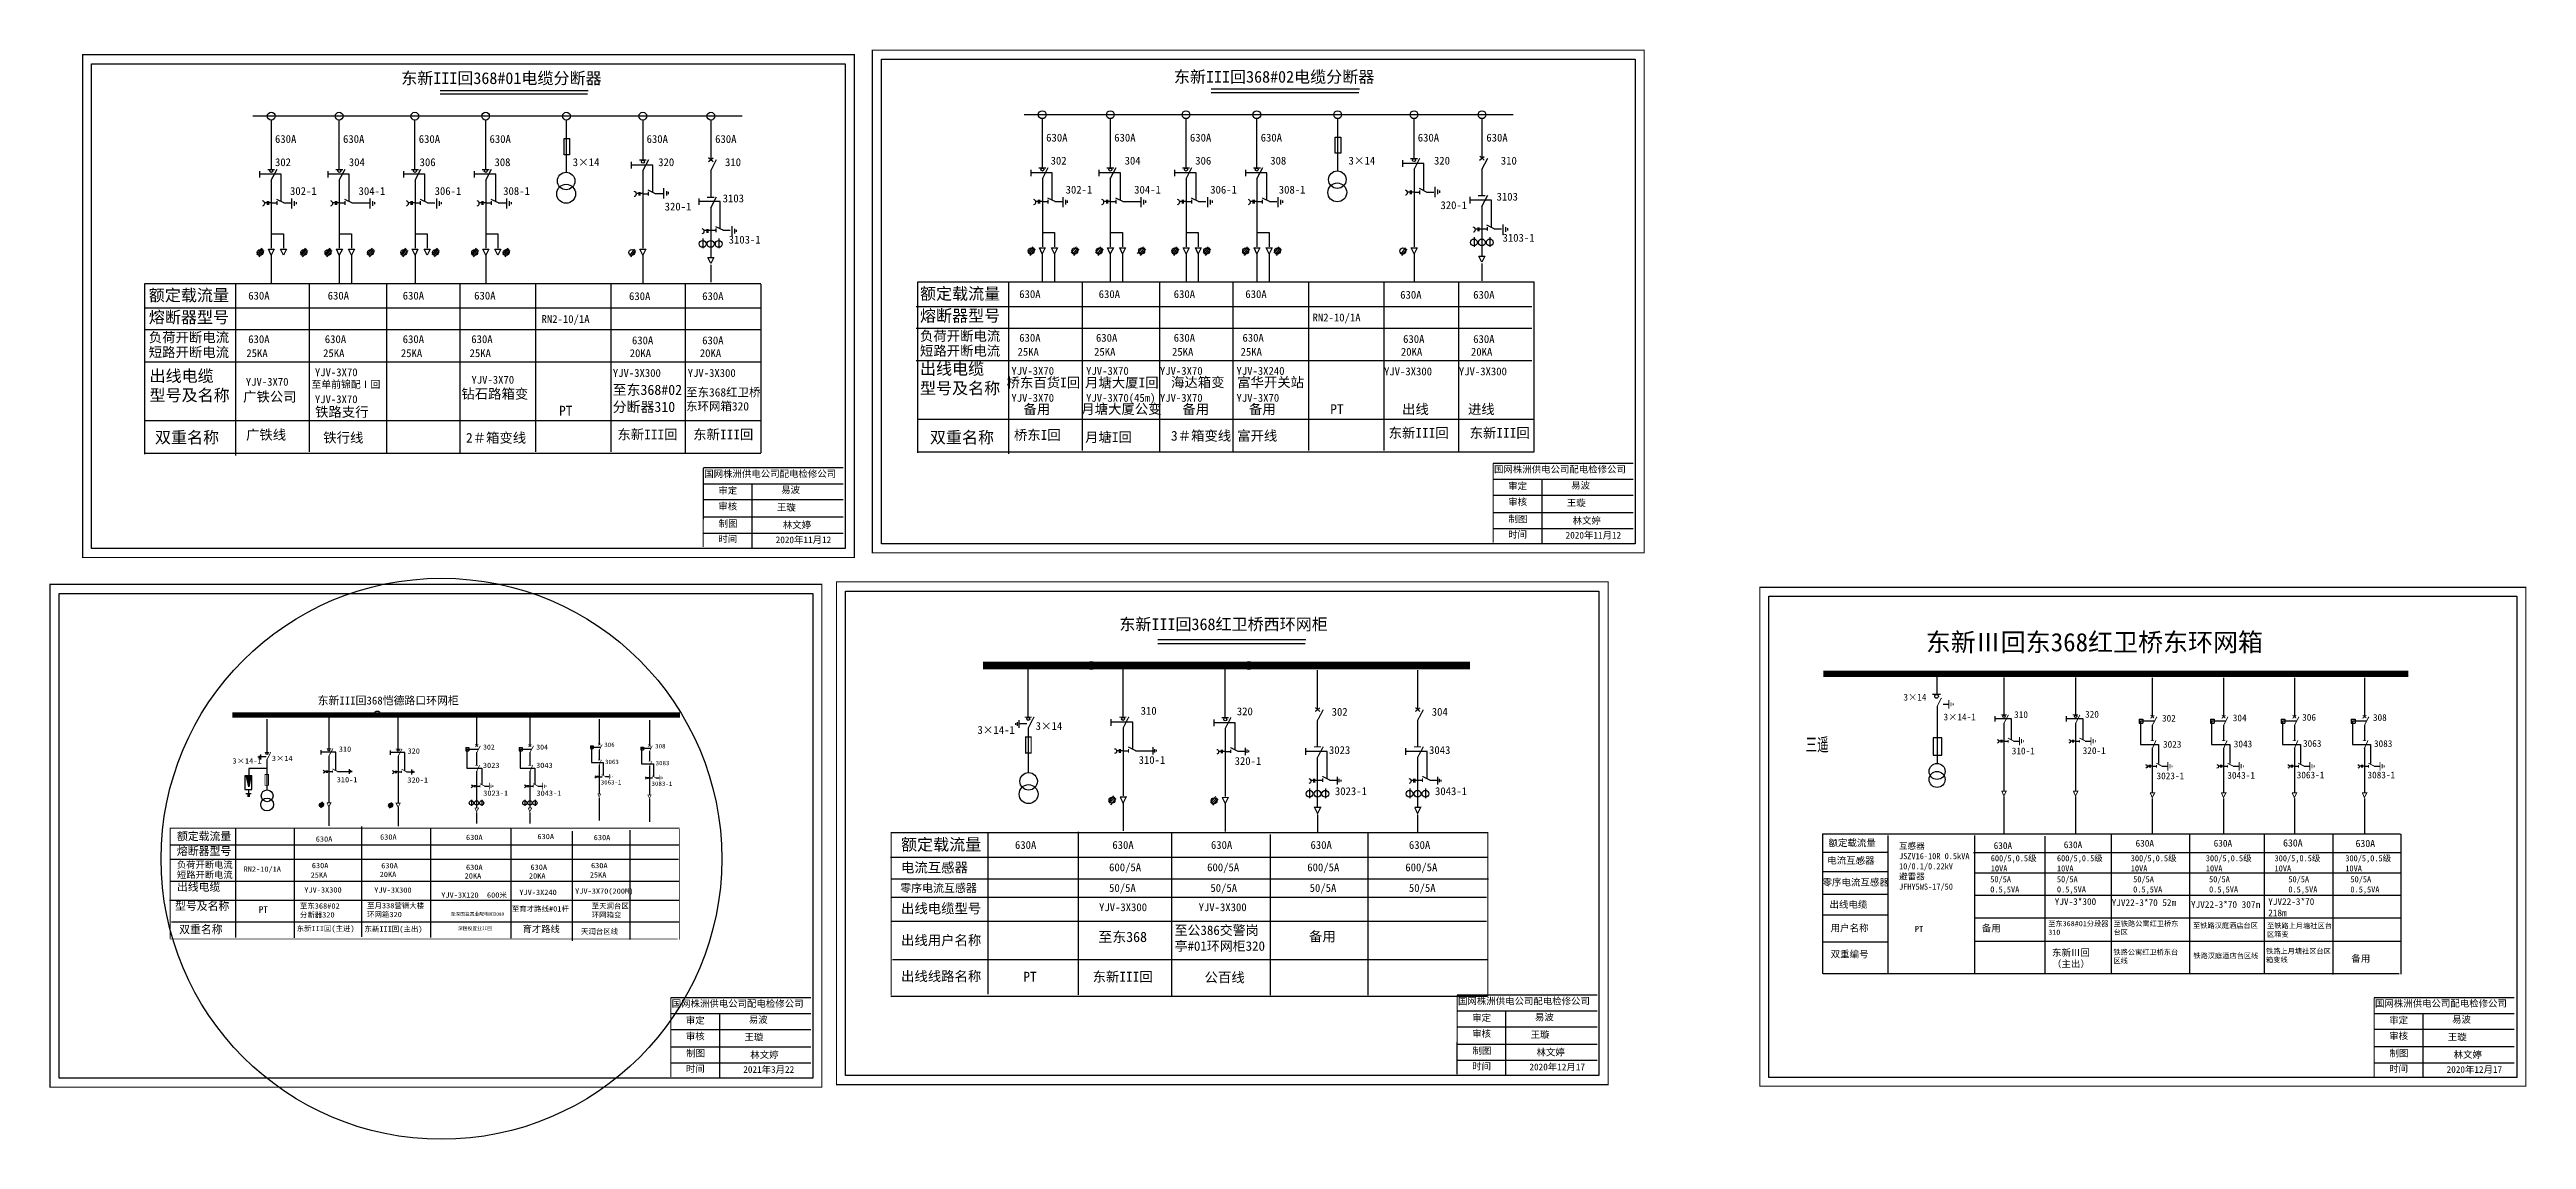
# Model space of a CAD drawing. Extents: x 10 to 155, y -85 to -21.
import ezdxf

# ---------------------------------------------------------------- set-up
doc = ezdxf.new("R2010")
doc.units = 0
doc.header["$LTSCALE"] = 0.774411
doc.linetypes.add('ACAD_ISO02W100', pattern=[15, 12, -3])
doc.linetypes.add('CENTER', pattern=[50.8, 31.75, -6.35, 6.35, -6.35])
doc.layers.get('0').update_dxf_attribs({"linetype": 'CONTINUOUS'})
doc.layers.add('2', color=7, linetype='CONTINUOUS')
doc.layers.add('3', color=7, linetype='CONTINUOUS')
doc.styles.add('HZ', font='')
doc.styles.add('hztxt_txtstyle_0.00_0_0', font='simkai.ttf')
doc.styles.add('hztxt_txtstyle_2.70_0_0', font='simkai.ttf', dxfattribs={"height": 2.7})
doc.styles.get("Standard").update_dxf_attribs({"font": '', "height": 2.5})
doc.styles.add('STYLE1', font='txt.shx', dxfattribs={"height": 2.6})
doc.styles.add('字体', font='simkai_0.ttf', dxfattribs={"height": 2.5})
doc.styles.add('宋体', font='', dxfattribs={"width": 0.65})
doc.styles.get('HZ').set_extended_font_data('SimSun')
doc.styles.get('Standard').set_extended_font_data('SimSun')
doc.styles.get('宋体').set_extended_font_data('SimSun')

msp = doc.modelspace()

# ---------------------------------------------------------------- texts
at = {"style": 'HZ'}
for s, height, p in [('东新III回368#01电缆分断器', 0.69, (30.47, -23.05)), ('东新III回368#02电缆分断器', 0.69, (75.78, -22.97)), ('熔断器型号', 0.69, (15.67, -37.06)), ('额定载流量', 0.69, (15.67, -35.77)), ('熔断器型号', 0.69, (60.89, -36.97)), ('额定载流量', 0.69, (60.89, -35.68)), ('负荷开断电流', 0.575, (15.67, -38.18)), ('RN2-10/1A', 0.46, (38.7, -37.05)), ('负荷开断电流', 0.575, (60.89, -38.1)), ('RN2-10/1A', 0.46, (83.91, -36.96)), ('短路开断电流', 0.575, (15.67, -39.05)), ('短路开断电流', 0.575, (60.89, -38.97)), ('出线电缆', 0.69, (15.71, -40.5)), ('至单前锦配Ⅰ回', 0.423, (25.21, -40.86)), ('型号及名称', 0.69, (60.89, -41.22)), ('出线电缆', 0.69, (60.89, -40.08)), ('桥东百货I回', 0.575, (65.97, -40.83)), ('月塘大厦I回', 0.575, (70.57, -40.83)), ('海达箱变', 0.575, (75.61, -40.81)), ('富华开关站', 0.575, (79.49, -40.81)), ('型号及名称', 0.69, (15.71, -41.63)), ('广铁公司', 0.575, (21.2, -41.66)), ('铁路支行', 0.575, (25.42, -42.55)), ('钻石路箱变', 0.575, (34, -41.49)), ('PT', 0.575, (39.73, -42.48)), ('备用', 0.575, (66.96, -42.39)), ('月塘大厦公变', 0.575, (70.35, -42.38)), ('备用', 0.575, (76.28, -42.39)), ('备用', 0.575, (80.18, -42.39)), ('PT', 0.575, (84.95, -42.39)), ('出线', 0.575, (89.16, -42.39)), ('进线', 0.575, (93.02, -42.39)), ('双重名称', 0.69, (16.03, -44.1)), ('广铁线', 0.575, (21.37, -43.89)), ('铁行线', 0.575, (25.9, -44.06)), ('2＃箱变线', 0.575, (34.27, -44.07)), ('东新III回', 0.575, (43.15, -43.87)), ('东新III回', 0.575, (47.59, -43.87)), ('双重名称', 0.69, (61.47, -44.1)), ('桥东I回', 0.575, (66.4, -43.9)), ('月塘I回', 0.575, (70.57, -44.03)), ('3＃箱变线', 0.575, (75.61, -43.95)), ('富开线', 0.575, (79.49, -43.95)), ('东新III回', 0.575, (88.37, -43.78)), ('东新III回', 0.575, (93.12, -43.78)), ('东新III回368红卫桥西环网柜', 0.69, (72.58, -55.05)), ('东新III回368恺德路口环网柜', 0.467, (25.57, -59.41)), ('额定载流量', 0.467, (17.32, -67.36)), ('熔断器型号', 0.467, (17.32, -68.23)), ('额定载流量', 0.69, (59.78, -67.96)), ('负荷开断电流', 0.389, (17.32, -68.99)), ('短路开断电流', 0.389, (17.32, -69.58)), ('RN2-10/1A', 0.311, (21.23, -69.21)), ('电流互感器', 0.575, (59.78, -69.25)), ('型号及名称', 0.467, (17.21, -71.45)), ('出线电缆', 0.467, (17.32, -70.33)), ('零序电流互感器', 0.471, (59.73, -70.4)), ('出线电缆型号', 0.575, (59.78, -71.65)), ('双重名称', 0.467, (17.45, -72.82)), ('PT', 0.389, (22.12, -71.62)), ('育才路线', 0.389, (37.59, -72.76)), ('出线用户名称', 0.575, (59.78, -73.51)), ('备用', 0.575, (83.7, -73.29)), ('出线线路名称', 0.575, (59.78, -75.62)), ('PT', 0.575, (66.95, -75.65)), ('东新III回', 0.575, (71.01, -75.65)), ('公百线', 0.575, (77.58, -75.69))]:
    msp.add_text(s, height=height, dxfattribs=at).set_placement(p)
for s, height, p in [('630A', 0.46, (23.07, -26.5)), ('630A', 0.46, (27.06, -26.5)), ('630A', 0.46, (31.5, -26.5)), ('630A', 0.46, (35.65, -26.5)), ('630A', 0.46, (44.86, -26.5)), ('630A', 0.46, (48.88, -26.5)), ('630A', 0.46, (68.29, -26.42)), ('630A', 0.46, (72.28, -26.42)), ('630A', 0.46, (76.72, -26.42)), ('630A', 0.46, (80.87, -26.42)), ('630A', 0.46, (90.08, -26.42)), ('630A', 0.46, (94.1, -26.42)), ('302', 0.46, (23.07, -27.86)), ('304', 0.46, (27.4, -27.86)), ('306', 0.46, (31.55, -27.86)), ('308', 0.46, (35.94, -27.86)), ('3×14', 0.46, (40.53, -27.86)), ('320', 0.46, (45.54, -27.86)), ('310', 0.46, (49.46, -27.86)), ('302', 0.46, (68.55, -27.77)), ('304', 0.46, (72.89, -27.77)), ('306', 0.46, (77.03, -27.77)), ('308', 0.46, (81.43, -27.77)), ('3×14', 0.46, (86.02, -27.77)), ('320', 0.46, (91.03, -27.77)), ('310', 0.46, (94.95, -27.77)), ('302-1', 0.46, (69.43, -29.47)), ('304-1', 0.46, (73.45, -29.47)), ('306-1', 0.46, (77.91, -29.47)), ('308-1', 0.46, (81.93, -29.47)), ('302-1', 0.46, (23.95, -29.55)), ('304-1', 0.46, (27.97, -29.55)), ('306-1', 0.46, (32.43, -29.55)), ('308-1', 0.46, (36.45, -29.55)), ('320-1', 0.46, (45.92, -30.46)), ('3103', 0.46, (49.32, -29.98)), ('320-1', 0.46, (91.41, -30.38)), ('3103', 0.46, (94.7, -29.88)), ('3103-1', 0.46, (49.67, -32.4)), ('3103-1', 0.46, (95.05, -32.29)), ('630A', 0.46, (21.5, -35.68)), ('630A', 0.46, (26.16, -35.68)), ('630A', 0.46, (30.56, -35.68)), ('630A', 0.46, (34.75, -35.68)), ('630A', 0.46, (43.83, -35.71)), ('630A', 0.46, (48.12, -35.71)), ('630A', 0.46, (66.71, -35.59)), ('630A', 0.46, (71.37, -35.59)), ('630A', 0.46, (75.77, -35.59)), ('630A', 0.46, (79.97, -35.59)), ('630A', 0.46, (89.05, -35.63)), ('630A', 0.46, (93.33, -35.63)), ('630A', 0.46, (66.71, -38.15)), ('630A', 0.46, (71.21, -38.15)), ('630A', 0.46, (75.77, -38.15)), ('630A', 0.46, (79.8, -38.15)), ('630A', 0.46, (89.22, -38.22)), ('630A', 0.46, (93.33, -38.22)), ('25KA', 0.46, (21.39, -39.05)), ('630A', 0.46, (21.5, -38.23)), ('25KA', 0.46, (25.89, -39.05)), ('630A', 0.46, (25.99, -38.23)), ('25KA', 0.46, (30.45, -39.05)), ('630A', 0.46, (30.56, -38.23)), ('25KA', 0.46, (34.48, -39.05)), ('630A', 0.46, (34.58, -38.23)), ('20KA', 0.46, (43.87, -39.05)), ('630A', 0.46, (44, -38.3)), ('20KA', 0.46, (47.98, -39.05)), ('630A', 0.46, (48.12, -38.3)), ('25KA', 0.46, (66.61, -38.97)), ('25KA', 0.46, (71.1, -38.97)), ('25KA', 0.46, (75.67, -38.97)), ('25KA', 0.46, (79.69, -38.97)), ('20KA', 0.46, (89.09, -38.97)), ('20KA', 0.46, (93.2, -38.97)), ('YJV-3X70', 0.46, (21.36, -40.73)), ('YJV-3X70', 0.46, (25.41, -40.17)), ('YJV-3X70', 0.46, (34.59, -40.61)), ('YJV-3X300', 0.46, (42.88, -40.21)), ('YJV-3X300', 0.46, (47.27, -40.21)), ('YJV-3X70', 0.46, (66.25, -40.09)), ('YJV-3X70', 0.46, (70.63, -40.09)), ('YJV-3X70', 0.46, (74.96, -40.09)), ('YJV-3X240', 0.46, (79.45, -40.09)), ('YJV-3X300', 0.46, (88.1, -40.12)), ('YJV-3X300', 0.46, (92.49, -40.12)), ('YJV-3X70', 0.46, (25.41, -41.75)), ('YJV-3X70', 0.46, (66.25, -41.67)), ('YJV-3X70(45m)', 0.46, (70.63, -41.67)), ('YJV-3X70', 0.46, (74.96, -41.67)), ('YJV-3X70', 0.46, (79.45, -41.67)), ('3×14-1', 0.46, (64.26, -61.13)), ('3×14', 0.46, (67.67, -60.9)), ('310', 0.46, (73.83, -60.01)), ('320', 0.46, (79.47, -60.04)), ('302', 0.46, (85.03, -60.07)), ('304', 0.46, (90.9, -60.07)), ('3×14', 0.311, (22.89, -62.72)), ('310', 0.311, (26.81, -62.18)), ('320', 0.311, (30.84, -62.29)), ('302', 0.292, (35.27, -62.05)), ('304', 0.292, (38.39, -62.05)), ('310-1', 0.46, (73.71, -62.89)), ('3023', 0.46, (84.87, -62.31)), ('3043', 0.46, (90.74, -62.31)), ('3×14-1', 0.311, (20.58, -62.87)), ('310-1', 0.311, (26.69, -63.97)), ('320-1', 0.311, (30.83, -63.99)), ('3023', 0.311, (35.26, -63.13)), ('3043', 0.311, (38.38, -63.13)), ('320-1', 0.46, (79.34, -62.95)), ('3023-1', 0.311, (35.28, -64.76)), ('3043-1', 0.311, (38.4, -64.76)), ('3023-1', 0.46, (85.22, -64.72)), ('3043-1', 0.46, (91.09, -64.72)), ('630A', 0.311, (25.46, -67.45)), ('630A', 0.311, (29.23, -67.33)), ('630A', 0.311, (34.27, -67.35)), ('630A', 0.311, (38.46, -67.3)), ('630A', 0.311, (41.76, -67.36)), ('630A', 0.46, (66.46, -67.87)), ('630A', 0.46, (72.17, -67.87)), ('630A', 0.46, (77.95, -67.87)), ('630A', 0.46, (83.79, -67.87)), ('630A', 0.46, (89.56, -67.87)), ('25KA', 0.311, (25.16, -69.56)), ('630A', 0.311, (25.23, -69)), ('20KA', 0.311, (29.21, -69.52)), ('630A', 0.311, (29.3, -69.01)), ('20KA', 0.311, (34.19, -69.61)), ('630A', 0.311, (34.27, -69.1)), ('20KA', 0.311, (37.96, -69.61)), ('630A', 0.311, (38.05, -69.1)), ('25KA', 0.311, (41.53, -69.55)), ('630A', 0.311, (41.6, -69)), ('600/5A', 0.46, (71.98, -69.18)), ('600/5A', 0.46, (77.73, -69.18)), ('600/5A', 0.46, (83.6, -69.18)), ('600/5A', 0.46, (89.35, -69.18)), ('YJV-3X300', 0.311, (24.79, -70.43)), ('YJV-3X300', 0.311, (28.89, -70.44)), ('YJV-3X120  600米', 0.3114, (32.82, -70.73)), ('YJV-3X240', 0.311, (37.4, -70.57)), ('YJV-3X70(200M)', 0.3114, (40.67, -70.5)), ('YJV-3X300', 0.46, (71.39, -71.52)), ('50/5A', 0.46, (71.98, -70.39)), ('YJV-3X300', 0.46, (77.23, -71.52)), ('50/5A', 0.46, (77.92, -70.39)), ('50/5A', 0.46, (83.74, -70.39)), ('50/5A', 0.46, (89.56, -70.39)), ('至育才路线#01杆', 0.311, (36.96, -71.54))]:
    msp.add_text(s, height=height).set_placement(p)
at = {"color": 0, "linetype": 'Continuous', "style": 'hztxt_txtstyle_2.70_0_0'}
for s, height, p in [('3×14', 0.397, (118.56, -59.18)), ('3×14-1', 0.397, (120.91, -60.34)), ('310', 0.397, (125.05, -60.2)), ('320', 0.397, (129.21, -60.18)), ('302', 0.397, (133.72, -60.41)), ('304', 0.397, (137.87, -60.39)), ('306', 0.397, (141.94, -60.36)), ('308', 0.397, (146.09, -60.37)), ('306', 0.259, (42.38, -61.9)), ('308', 0.259, (45.36, -61.98)), ('310-1', 0.397, (124.91, -62.33)), ('320-1', 0.397, (129.07, -62.31)), ('3023', 0.397, (133.78, -61.94)), ('3043', 0.397, (137.93, -61.92)), ('3063', 0.397, (141.99, -61.89)), ('3083', 0.397, (146.15, -61.9)), ('3063-1', 0.259, (42.17, -64.1)), ('3063', 0.259, (42.42, -62.9)), ('3083', 0.259, (45.39, -62.97)), ('3023-1', 0.397, (133.4, -63.79)), ('3043-1', 0.397, (137.55, -63.76)), ('3063-1', 0.397, (141.62, -63.74)), ('3083-1', 0.397, (145.77, -63.74)), ('3083-1', 0.259, (45.15, -64.18))]:
    msp.add_text(s, height=height, dxfattribs=at).set_placement(p)
at = {"linetype": 'Continuous', "attachment_point": 1, "style": 'STYLE1'}
for s, insert, char_height, width in [('{\\fSimSun|b0|i0|c134|p54;至东368#02分断器310}', (42.87, -40.67), 0.598, 4.6795), ('{\\fSimSun|b0|i0|c134|p54;至东368红卫桥东环网箱320}', (47.18, -40.87), 0.4914, 4.6179), ('{\\fSimSun|b0|i0|c134|p54;\\H0.7692x;至东368#02分断器320}', (24.53, -71.06), 0.4048, 2.6338), ('{\\fSimSun|b0|i0|c134|p54;至月338营销大楼环网箱320}', (28.47, -71.04), 0.3114, 3.3598), ('{\\fSimSun|b0|i0|c134|p54;\\H0.7692x;至天润台区环网箱变}', (41.64, -71.06), 0.4048, 2.3755), ('{\\fSimSun|b0|i0|c134|p54;\\H0.7692x;东新III回(主进)}', (24.34, -72.38), 0.4048, 3.3822), ('{\\fSimSun|b0|i0|c134|p54;\\H0.7692x;东新III回(主出)}', (28.32, -72.41), 0.4048, 3.3822), ('{\\fSimSun|b0|i0|c134|p54;至深国投置业配电间3089}', (33.37, -71.59), 0.2, 5.4259), ('{\\fSimSun|b0|i0|c134|p54;深国投置业II回}', (33.8, -72.43), 0.2, 5.4259), ('{\\fSimSun|b0|i0|c134|p54;\\H0.7692x;天润台区线}', (41.01, -72.55), 0.4048, 2.3755), ('{\\fSimSun|b0|i0|c134|p54;至公386交警岗亭#01环网柜320}', (75.82, -72.36), 0.5558, 5.539), ('{\\fSimSun|b0|i0|c134|p54;至东368}', (71.35, -72.73), 0.598, 4.254)]:
    msp.add_mtext(s, dxfattribs=dict(at, insert=insert, char_height=char_height, width=width))
at = {"color": 0, "linetype": 'Continuous', "attachment_point": 1}
for s, insert, char_height, width, style in [('国网株洲供电公司配电检修公司', (48.24, -45.69), 0.3946, 10.7892, '字体'), ('国网株洲供电公司配电检修公司', (94.55, -45.43), 0.3946, 10.7892, '字体'), ('\\f\uffbfﾬￌﾣﾤ_GB2312|b0|i0|c134|p49;审定', (95.38, -46.41), 0.3946, 3.0863, '字体'), ('易波', (99.07, -46.37), 0.395, 3.0863, '字体'), ('\\f\uffbfﾬￌﾣﾤ_GB2312|b0|i0|c134|p49;审定', (49.07, -46.67), 0.3946, 3.0863, '字体'), ('\\f\uffbfﾬￌﾣﾤ_GB2312|b0|i0|c134|p49;审核', (49.07, -47.6), 0.3946, 3.0863, '字体'), ('王璇', (52.5, -47.66), 0.395, 3.0863, '字体'), ('易波', (52.75, -46.63), 0.395, 3.0863, '字体'), ('\\f\uffbfﾬￌﾣﾤ_GB2312|b0|i0|c134|p49;审核', (95.38, -47.34), 0.3946, 3.0863, '字体'), ('王璇', (98.82, -47.39), 0.395, 3.0863, '字体'), ('\\f\uffbfﾬￌﾣﾤ_GB2312|b0|i0|c134|p49;制图', (49.09, -48.61), 0.3946, 3.0863, '字体'), ('林文婷', (52.85, -48.69), 0.395, 3.0863, '字体'), ('\\f\uffbfﾬￌﾣﾤ_GB2312|b0|i0|c134|p49;制图', (95.4, -48.34), 0.3946, 3.0863, '字体'), ('\\f\uffbfﾬￌﾣﾤ_GB2312|b0|i0|c134|p49;时间', (95.38, -49.25), 0.3946, 3.0863, '字体'), ('2020年11月12', (98.75, -49.29), 0.395, 5.7725, '字体'), ('林文婷', (99.16, -48.43), 0.395, 3.0863, '字体'), ('\\f\uffbfﾬￌﾣﾤ_GB2312|b0|i0|c134|p49;时间', (49.07, -49.51), 0.3946, 3.0863, '字体'), ('2020年11月12', (52.43, -49.56), 0.395, 5.7725, '字体'), ('{\\fSimSun|b0|i0|c134|p2;东新Ⅲ回东368红卫桥东环网箱}', (119.87, -55.22), 1.0739, 32.419, '字体'), ('{\\fSimSun|b0|i0|c134|p2;额定载流量}', (114.16, -67.32), 0.3971, 6.4023, 'hztxt_txtstyle_2.70_0_0'), ('\\A1;{\\fSimSun|b0|i0|c134|p2;互感器\\PJSZV16-10R 0.5kVA\\P10/0.1/0.22kV\\P避雷器\\PJFHY5WS-17/50}', (118.3, -67.52), 0.3574, 6.5906, 'hztxt_txtstyle_2.70_0_0'), ('\\A1;{\\fSimSun|b0|i0|c134|p2;600/5,0.5级\\P10VA}', (123.68, -68.24), 0.3574, 6.5906, 'hztxt_txtstyle_2.70_0_0'), ('{\\fSimSun|b0|i0|c134|p2;630A}', (123.85, -67.48), 0.3971, 6.4023, 'hztxt_txtstyle_2.70_0_0'), ('\\A1;{\\fSimSun|b0|i0|c134|p2;600/5,0.5级\\P10VA}', (127.56, -68.24), 0.3574, 6.5906, 'hztxt_txtstyle_2.70_0_0'), ('{\\fSimSun|b0|i0|c134|p2;630A}', (127.96, -67.43), 0.3971, 6.4023, 'hztxt_txtstyle_2.70_0_0'), ('\\A1;{\\fSimSun|b0|i0|c134|p2;300/5,0.5级\\P10VA}', (131.89, -68.24), 0.3574, 6.5906, 'hztxt_txtstyle_2.70_0_0'), ('{\\fSimSun|b0|i0|c134|p2;630A}', (132.17, -67.34), 0.3971, 6.4023, 'hztxt_txtstyle_2.70_0_0'), ('\\A1;{\\fSimSun|b0|i0|c134|p2;300/5,0.5级\\P10VA}', (136.29, -68.24), 0.3574, 6.5906, 'hztxt_txtstyle_2.70_0_0'), ('{\\fSimSun|b0|i0|c134|p2;630A}', (136.75, -67.34), 0.3971, 6.4023, 'hztxt_txtstyle_2.70_0_0'), ('\\A1;{\\fSimSun|b0|i0|c134|p2;300/5,0.5级\\P10VA}', (140.32, -68.24), 0.3574, 6.5906, 'hztxt_txtstyle_2.70_0_0'), ('{\\fSimSun|b0|i0|c134|p2;630A}', (140.82, -67.31), 0.4209, 3.3842, 'hztxt_txtstyle_0.00_0_0'), ('\\A1;{\\fSimSun|b0|i0|c134|p2;300/5,0.5级\\P10VA}', (144.47, -68.24), 0.3574, 6.5906, 'hztxt_txtstyle_2.70_0_0'), ('{\\fSimSun|b0|i0|c134|p2;630A}', (145.07, -67.34), 0.4209, 3.3842, 'hztxt_txtstyle_0.00_0_0'), ('{\\fSimSun|b0|i0|c134|p2;零序电流互感器}', (113.81, -69.63), 0.3971, 6.4023, 'hztxt_txtstyle_2.70_0_0'), ('{\\fSimSun|b0|i0|c134|p2;电流互感器}', (114.09, -68.35), 0.3971, 6.4023, 'hztxt_txtstyle_2.70_0_0'), ('{\\fSimSun|b0|i0|c134|p2;50/5A\\P0.5,5VA}', (123.65, -69.47), 0.3574, 6.4023, 'hztxt_txtstyle_2.70_0_0'), ('{\\fSimSun|b0|i0|c134|p2;50/5A\\P0.5,5VA}', (127.56, -69.47), 0.3574, 6.4023, 'hztxt_txtstyle_2.70_0_0'), ('{\\fSimSun|b0|i0|c134|p2;50/5A\\P0.5,5VA}', (132.03, -69.47), 0.3574, 6.4023, 'hztxt_txtstyle_2.70_0_0'), ('{\\fSimSun|b0|i0|c134|p2;50/5A\\P0.5,5VA}', (136.48, -69.47), 0.3574, 6.4023, 'hztxt_txtstyle_2.70_0_0'), ('{\\fSimSun|b0|i0|c134|p2;50/5A\\P0.5,5VA}', (141.13, -69.47), 0.3574, 6.4023, 'hztxt_txtstyle_2.70_0_0'), ('{\\fSimSun|b0|i0|c134|p2;50/5A\\P0.5,5VA}', (144.77, -69.47), 0.3574, 6.4023, 'hztxt_txtstyle_2.70_0_0'), ('{\\fSimSun|b0|i0|c134|p2;出线电缆}', (114.22, -70.93), 0.3971, 6.4023, 'hztxt_txtstyle_2.70_0_0'), ('{\\fSimSun|b0|i0|c134|p2;YJV-3*300}', (127.43, -70.76), 0.3971, 6.4023, 'hztxt_txtstyle_2.70_0_0'), ('{\\fSimSun|b0|i0|c134|p2;YJV22-3*70 52m}', (130.77, -70.82), 0.3971, 6.4023, 'hztxt_txtstyle_2.70_0_0'), ('{\\fSimSun|b0|i0|c134|p2;YJV22-3*70 307m}', (135.42, -70.93), 0.3971, 6.4023, 'hztxt_txtstyle_2.70_0_0'), ('{\\fSimSun|b0|i0|c134|p2;YJV22-3*70 \\P218m}', (139.95, -70.76), 0.3971, 6.4023, 'hztxt_txtstyle_2.70_0_0'), ('{\\fSimSun|b0|i0|c134|p2;用户名称}', (114.29, -72.31), 0.3971, 6.4023, 'hztxt_txtstyle_2.70_0_0'), ('{\\fSimSun|b0|i0|c134|p2;PT}', (119.23, -72.38), 0.3588, 2.7916, 'hztxt_txtstyle_0.00_0_0'), ('{\\fSimSun|b0|i0|c134|p2;备用}', (123.15, -72.32), 0.3971, 6.4023, 'hztxt_txtstyle_2.70_0_0'), ('{\\fSimSun|b0|i0|c134|p2;至东368#01分段器310}', (127.05, -72.1), 0.3018, 3.7619, 'hztxt_txtstyle_2.70_0_0'), ('{\\fSimSun|b0|i0|c134|p2;至铁路公寓红卫桥东台区}', (130.88, -72.1), 0.3018, 3.9191, 'hztxt_txtstyle_2.70_0_0'), ('{\\fSimSun|b0|i0|c134|p2;至铁路汉庭酒店台区}', (135.54, -72.21), 0.3018, 3.9191, 'hztxt_txtstyle_2.70_0_0'), ('{\\fSimSun|b0|i0|c134|p2;至铁路上月塘社区台区箱变}', (139.88, -72.22), 0.3018, 3.9191, 'hztxt_txtstyle_2.70_0_0'), ('{\\fSimSun|b0|i0|c134|p2;双重编号}', (114.29, -73.84), 0.3971, 6.4023, 'hztxt_txtstyle_2.70_0_0'), ('{\\fSimSun|b0|i0|c134|p2;东新Ⅲ回（主出）}', (127.27, -73.75), 0.3971, 2.8831, 'hztxt_txtstyle_2.70_0_0'), ('{\\fSimSun|b0|i0|c134|p2;铁路公寓红卫桥东台区线}', (130.87, -73.77), 0.3018, 3.9191, 'hztxt_txtstyle_2.70_0_0'), ('{\\fSimSun|b0|i0|c134|p2;铁路汉庭酒店台区线}', (135.56, -73.98), 0.3018, 3.9191, 'hztxt_txtstyle_2.70_0_0'), ('{\\fSimSun|b0|i0|c134|p2;铁路上月塘社区台区箱变线}', (139.82, -73.71), 0.3018, 3.9191, 'hztxt_txtstyle_2.70_0_0'), ('{\\fSimSun|b0|i0|c134|p2;备用}', (144.82, -74.1), 0.3971, 6.4023, 'hztxt_txtstyle_2.70_0_0'), ('国网株洲供电公司配电检修公司', (46.33, -76.74), 0.3946, 10.7892, '字体'), ('国网株洲供电公司配电检修公司', (92.44, -76.59), 0.3946, 10.7892, '字体'), ('国网株洲供电公司配电检修公司', (146.21, -76.73), 0.3946, 10.7892, '字体'), ('\\f\uffbfﾬￌﾣﾤ_GB2312|b0|i0|c134|p49;审定', (47.16, -77.72), 0.3946, 3.0863, '字体'), ('易波', (50.85, -77.68), 0.395, 3.0863, '字体'), ('\\f\uffbfﾬￌﾣﾤ_GB2312|b0|i0|c134|p49;审定', (93.27, -77.57), 0.3946, 3.0863, '字体'), ('易波', (96.95, -77.53), 0.395, 3.0863, '字体'), ('\\f\uffbfﾬￌﾣﾤ_GB2312|b0|i0|c134|p49;审定', (147.04, -77.71), 0.3946, 3.0863, '字体'), ('易波', (150.73, -77.67), 0.395, 3.0863, '字体'), ('\\f\uffbfﾬￌﾣﾤ_GB2312|b0|i0|c134|p49;审核', (47.16, -78.65), 0.3946, 3.0863, '字体'), ('\\f\uffbfﾬￌﾣﾤ_GB2312|b0|i0|c134|p49;制图', (47.18, -79.65), 0.3946, 3.0863, '字体'), ('王璇', (50.6, -78.7), 0.395, 3.0863, '字体'), ('林文婷', (50.94, -79.74), 0.395, 3.0863, '字体'), ('\\f\uffbfﾬￌﾣﾤ_GB2312|b0|i0|c134|p49;审核', (93.27, -78.5), 0.3946, 3.0863, '字体'), ('\\f\uffbfﾬￌﾣﾤ_GB2312|b0|i0|c134|p49;制图', (93.29, -79.5), 0.3946, 3.0863, '字体'), ('王璇', (96.7, -78.55), 0.395, 3.0863, '字体'), ('林文婷', (97.04, -79.59), 0.395, 3.0863, '字体'), ('\\f\uffbfﾬￌﾣﾤ_GB2312|b0|i0|c134|p49;审核', (147.04, -78.64), 0.3946, 3.0863, '字体'), ('\\f\uffbfﾬￌﾣﾤ_GB2312|b0|i0|c134|p49;制图', (147.06, -79.65), 0.3946, 3.0863, '字体'), ('王璇', (150.48, -78.7), 0.395, 3.0863, '字体'), ('林文婷', (150.82, -79.73), 0.395, 3.0863, '字体'), ('\\f\uffbfﾬￌﾣﾤ_GB2312|b0|i0|c134|p49;时间', (47.16, -80.56), 0.3946, 3.0863, '字体'), ('2021年3月22', (50.53, -80.6), 0.395, 5.7725, '字体'), ('\\f\uffbfﾬￌﾣﾤ_GB2312|b0|i0|c134|p49;时间', (93.27, -80.41), 0.3946, 3.0863, '字体'), ('2020年12月17', (96.63, -80.45), 0.395, 5.7725, '字体'), ('\\f\uffbfﾬￌﾣﾤ_GB2312|b0|i0|c134|p49;时间', (147.04, -80.55), 0.3946, 3.0863, '字体'), ('2020年12月17', (150.41, -80.6), 0.395, 5.7725, '字体')]:
    msp.add_mtext(s, dxfattribs=dict(at, insert=insert, char_height=char_height, width=width, style=style))
at = {"layer": '3', "color": 0, "style": '宋体', "width": 0.65}
msp.add_text('三遥', height=0.767, dxfattribs=at).set_placement((112.82, -62.14, -0.01))

# ---------------------------------------------------------------- blocks, each defined once
blk = doc.blocks.new('JD')
for points in [[(-2, 0.2), (-2, -0.2), (2, 0.2), (2, -0.2)], [(1, -1.2), (1, -0.8), (-1, -1.2), (-1, -0.8)], [(-0.5, -1.8), (-0.5, -2.2), (0.5, -1.8), (0.5, -2.2)]]:
    blk.add_trace(points)

# ---------------------------------------------------------------- hatches: boundary and pattern name
at = {"linetype": 'Continuous'}
msp.add_hatch(color=256, dxfattribs=at).paths.add_polyline_path([(21.4, -63.63), (21.65, -63.63), (21.53, -64.24)])

# ---------------------------------------------------------------- linework, layer by layer
for p, q in [((32.75, -23.42), (41.44, -23.42)), ((32.75, -23.63), (41.4, -23.63)), ((77.97, -23.34), (86.66, -23.34)), ((77.97, -23.55), (86.62, -23.55)), ((21.78, -24.92), (50.46, -24.92)), ((22.84, -25.16), (22.84, -28.04)), ((26.82, -25.16), (26.82, -28.04)), ((31.26, -25.16), (31.26, -28.04)), ((35.41, -25.16), (35.41, -28.04)), ((40.15, -25.16), (40.15, -28.21)), ((44.63, -25.16), (44.63, -27.49)), ((48.62, -25.16), (48.62, -27.49)), ((67, -24.84), (95.68, -24.84)), ((68.05, -25.08), (68.05, -27.95)), ((72.04, -25.08), (72.04, -27.95)), ((76.48, -25.08), (76.48, -27.95)), ((80.63, -25.08), (80.63, -27.95)), ((85.37, -25.08), (85.37, -28.13)), ((89.84, -25.08), (89.84, -27.41)), ((93.84, -25.08), (93.84, -27.41)), ((40.03, -27.19), (40.03, -26.25)), ((40.03, -26.25), (40.34, -26.25)), ((40.34, -27.19), (40.03, -27.19)), ((40.34, -26.25), (40.34, -27.19)), ((44.44, -27.5), (44.84, -27.5)), ((44.64, -28.14), (44.99, -27.48)), ((48.49, -27.36), (48.76, -27.59)), ((48.49, -27.59), (48.77, -27.38)), ((48.62, -28.14), (48.96, -27.48)), ((85.24, -27.11), (85.24, -26.17)), ((85.24, -26.17), (85.56, -26.17)), ((85.56, -27.11), (85.24, -27.11)), ((85.56, -26.17), (85.56, -27.11)), ((89.18, -27.52), (89.18, -27.9)), ((89.65, -27.42), (90.06, -27.42)), ((89.86, -28.05), (90.2, -27.4)), ((93.7, -27.51), (93.98, -27.3)), ((93.71, -27.28), (93.98, -27.51)), ((93.84, -28.05), (94.18, -27.4)), ((22.17, -28.15), (22.17, -28.53)), ((22.65, -28.05), (23.05, -28.05)), ((22.85, -28.68), (23.19, -28.03)), ((22.85, -28.66), (22.85, -32.67)), ((26.16, -28.15), (26.16, -28.53)), ((26.63, -28.05), (27.04, -28.05)), ((26.84, -28.68), (27.18, -28.03)), ((26.84, -28.66), (26.84, -32.67)), ((30.6, -28.15), (30.6, -28.53)), ((31.07, -28.05), (31.48, -28.05)), ((31.28, -28.68), (31.62, -28.03)), ((31.28, -28.66), (31.28, -32.67)), ((34.75, -28.15), (34.75, -28.53)), ((35.22, -28.05), (35.63, -28.05)), ((35.43, -28.68), (35.77, -28.03)), ((35.43, -28.66), (35.43, -32.67)), ((43.96, -27.6), (43.96, -27.99)), ((44.64, -28.12), (44.64, -32.67)), ((48.62, -28.12), (48.62, -29.65)), ((67.39, -28.07), (67.39, -28.45)), ((67.86, -27.96), (68.27, -27.96)), ((68.07, -28.6), (68.41, -27.95)), ((68.07, -28.58), (68.07, -32.59)), ((71.37, -28.07), (71.37, -28.45)), ((71.85, -27.96), (72.26, -27.96)), ((72.05, -28.6), (72.4, -27.95)), ((72.05, -28.58), (72.05, -32.59)), ((75.81, -28.07), (75.81, -28.45)), ((76.29, -27.96), (76.7, -27.96)), ((76.49, -28.6), (76.84, -27.95)), ((76.49, -28.58), (76.49, -32.59)), ((79.97, -28.07), (79.97, -28.45)), ((80.44, -27.96), (80.85, -27.96)), ((80.64, -28.6), (80.99, -27.95)), ((80.64, -28.58), (80.64, -32.59)), ((89.86, -28.03), (89.86, -32.59)), ((93.84, -28.03), (93.84, -29.56)), ((22.62, -30.02), (22.47, -30.02)), ((22.62, -29.92), (22.62, -30.13)), ((22.68, -29.92), (22.68, -30.13)), ((22.85, -30.02), (22.68, -30.02)), ((22.85, -30.02), (23.17, -30.02)), ((23.15, -29.79), (23.61, -30.02)), ((23.17, -29.92), (23.17, -30.13)), ((23.58, -30.01), (24.02, -30.01)), ((26.6, -30.02), (26.46, -30.02)), ((26.6, -29.92), (26.6, -30.13)), ((26.67, -29.92), (26.67, -30.13)), ((26.84, -30.02), (26.67, -30.02)), ((26.84, -30.02), (27.16, -30.02)), ((27.14, -29.79), (27.6, -30.02)), ((27.16, -29.92), (27.16, -30.13)), ((27.57, -30.01), (28.64, -30.01)), ((31.04, -30.02), (30.9, -30.02)), ((31.04, -29.92), (31.04, -30.13)), ((31.11, -29.92), (31.11, -30.13)), ((31.28, -30.02), (31.11, -30.02)), ((31.28, -30.02), (31.59, -30.02)), ((31.58, -29.79), (32.04, -30.02)), ((31.59, -29.92), (31.59, -30.13)), ((32.01, -30.01), (32.44, -30.01)), ((35.2, -30.02), (35.05, -30.02)), ((35.2, -29.92), (35.2, -30.13)), ((35.26, -29.92), (35.26, -30.13)), ((35.43, -30.02), (35.26, -30.02)), ((35.43, -30.02), (35.75, -30.02)), ((35.73, -29.79), (36.19, -30.02)), ((35.75, -29.92), (35.75, -30.13)), ((36.16, -30.01), (36.6, -30.01)), ((44.41, -29.47), (44.26, -29.47)), ((44.41, -29.38), (44.41, -29.59)), ((44.47, -29.38), (44.47, -29.59)), ((44.64, -29.47), (44.47, -29.47)), ((44.64, -29.48), (44.96, -29.48)), ((44.94, -29.25), (45.4, -29.48)), ((44.96, -29.37), (44.96, -29.58)), ((45.38, -29.47), (45.81, -29.47)), ((47.92, -29.75), (47.92, -30.13)), ((48.41, -29.67), (48.82, -29.67)), ((48.62, -30.3), (48.96, -29.65)), ((48.62, -30.28), (48.62, -33.2)), ((48.62, -30.29), (48.62, -30.34)), ((67.83, -29.94), (67.69, -29.94)), ((67.83, -29.84), (67.83, -30.05)), ((67.9, -29.84), (67.9, -30.05)), ((68.07, -29.94), (67.9, -29.94)), ((68.07, -29.94), (68.38, -29.94)), ((68.37, -29.71), (68.83, -29.94)), ((68.38, -29.83), (68.38, -30.05)), ((68.8, -29.93), (69.23, -29.93)), ((71.82, -29.94), (71.68, -29.94)), ((71.82, -29.84), (71.82, -30.05)), ((71.89, -29.84), (71.89, -30.05)), ((72.05, -29.94), (71.89, -29.94)), ((72.05, -29.94), (72.37, -29.94)), ((72.35, -29.71), (72.81, -29.94)), ((72.37, -29.83), (72.37, -30.05)), ((72.79, -29.93), (73.85, -29.93)), ((76.26, -29.94), (76.12, -29.94)), ((76.26, -29.84), (76.26, -30.05)), ((76.33, -29.84), (76.33, -30.05)), ((76.49, -29.94), (76.33, -29.94)), ((76.49, -29.94), (76.81, -29.94)), ((76.79, -29.71), (77.25, -29.94)), ((76.81, -29.83), (76.81, -30.05)), ((77.23, -29.93), (77.66, -29.93)), ((80.41, -29.94), (80.27, -29.94)), ((80.41, -29.84), (80.41, -30.05)), ((80.48, -29.84), (80.48, -30.05)), ((80.64, -29.94), (80.48, -29.94)), ((80.64, -29.94), (80.96, -29.94)), ((80.95, -29.71), (81.41, -29.94)), ((80.96, -29.83), (80.96, -30.05)), ((81.38, -29.93), (81.81, -29.93)), ((89.63, -29.39), (89.48, -29.39)), ((89.63, -29.29), (89.63, -29.5)), ((89.69, -29.29), (89.69, -29.5)), ((89.86, -29.39), (89.69, -29.39)), ((89.86, -29.39), (90.18, -29.39)), ((90.16, -29.16), (90.62, -29.39)), ((90.18, -29.29), (90.18, -29.5)), ((90.59, -29.38), (91.03, -29.38)), ((93.14, -29.66), (93.14, -30.05)), ((93.63, -29.58), (94.04, -29.58)), ((93.83, -30.22), (94.18, -29.57)), ((93.84, -30.2), (93.84, -33.11)), ((93.84, -30.21), (93.84, -30.26)), ((22.85, -31.83), (23.56, -31.83)), ((23.56, -31.83), (23.56, -32.67)), ((26.84, -31.83), (27.55, -31.83)), ((27.55, -31.83), (27.55, -32.67)), ((31.28, -31.83), (31.99, -31.83)), ((31.99, -31.83), (31.99, -32.67)), ((35.43, -31.83), (36.14, -31.83)), ((36.14, -31.83), (36.14, -32.67)), ((48.39, -31.64), (48.24, -31.64)), ((48.39, -31.55), (48.39, -31.76)), ((48.45, -31.55), (48.45, -31.76)), ((48.62, -31.64), (48.45, -31.64)), ((48.6, -31.62), (48.92, -31.62)), ((48.9, -31.39), (49.36, -31.62)), ((48.92, -31.51), (48.92, -31.73)), ((49.33, -31.61), (49.77, -31.61)), ((68.07, -31.75), (68.78, -31.75)), ((68.78, -31.75), (68.78, -32.59)), ((72.05, -31.75), (72.77, -31.75)), ((72.77, -31.75), (72.77, -32.59)), ((76.49, -31.75), (77.21, -31.75)), ((77.21, -31.75), (77.21, -32.59)), ((80.64, -31.75), (81.36, -31.75)), ((81.36, -31.75), (81.36, -32.59)), ((93.6, -31.56), (93.46, -31.56)), ((93.6, -31.46), (93.6, -31.67)), ((93.67, -31.46), (93.67, -31.67)), ((93.83, -31.56), (93.67, -31.56)), ((93.82, -31.54), (94.14, -31.54)), ((94.12, -31.31), (94.58, -31.54)), ((94.14, -31.43), (94.14, -31.64)), ((94.55, -31.53), (94.99, -31.53)), ((22.29, -32.66), (21.99, -33.03)), ((22.36, -32.73), (22.06, -33.1)), ((22.42, -32.81), (22.12, -33.17)), ((22.85, -33.08), (22.68, -32.72)), ((22.68, -32.73), (23.03, -32.73)), ((23.03, -32.73), (22.85, -33.08)), ((22.85, -33.08), (22.85, -34.71)), ((23.56, -33.08), (23.39, -32.72)), ((23.39, -32.73), (23.74, -32.73)), ((23.74, -32.73), (23.56, -33.08)), ((24.85, -32.66), (24.55, -33.03)), ((24.92, -32.73), (24.61, -33.1)), ((24.98, -32.81), (24.67, -33.17)), ((26.28, -32.66), (25.98, -33.03)), ((26.35, -32.73), (26.04, -33.1)), ((26.41, -32.81), (26.1, -33.17)), ((26.66, -32.73), (27.02, -32.73)), ((26.84, -33.08), (26.67, -32.72)), ((27.02, -32.73), (26.84, -33.08)), ((26.84, -33.08), (26.84, -34.71)), ((27.55, -33.08), (27.38, -32.72)), ((27.38, -32.73), (27.73, -32.73)), ((27.73, -32.73), (27.55, -33.08)), ((27.55, -33.08), (27.55, -34.71)), ((28.77, -32.66), (28.45, -33.03)), ((28.84, -32.73), (28.53, -33.1)), ((28.9, -32.81), (28.59, -33.17)), ((30.72, -32.66), (30.42, -33.03)), ((30.79, -32.73), (30.48, -33.1)), ((30.85, -32.81), (30.54, -33.17)), ((31.1, -32.73), (31.45, -32.73)), ((31.28, -33.08), (31.11, -32.72)), ((31.45, -32.73), (31.28, -33.08)), ((31.28, -33.08), (31.28, -34.71)), ((31.99, -33.08), (31.82, -32.72)), ((31.82, -32.73), (32.17, -32.73)), ((32.17, -32.73), (31.99, -33.08)), ((32.58, -32.66), (32.27, -33.03)), ((32.64, -32.73), (32.34, -33.1)), ((32.7, -32.81), (32.4, -33.17)), ((34.87, -32.66), (34.57, -33.03)), ((34.94, -32.73), (34.63, -33.1)), ((35, -32.81), (34.7, -33.17)), ((35.25, -32.73), (35.61, -32.73)), ((35.43, -33.08), (35.26, -32.72)), ((35.61, -32.73), (35.43, -33.08)), ((35.43, -33.08), (35.43, -34.71)), ((36.14, -33.08), (35.97, -32.72)), ((35.97, -32.73), (36.32, -32.73)), ((36.32, -32.73), (36.14, -33.08)), ((36.73, -32.66), (36.42, -33.03)), ((36.79, -32.73), (36.49, -33.1)), ((36.85, -32.81), (36.55, -33.17)), ((44.15, -32.73), (43.85, -33.1)), ((44.21, -32.81), (43.91, -33.17)), ((44.64, -33.08), (44.47, -32.72)), ((44.47, -32.73), (44.82, -32.73)), ((44.82, -32.73), (44.64, -33.08)), ((44.64, -33.08), (44.64, -34.71)), ((48.16, -32.11), (48.16, -32.67)), ((48.62, -33.57), (48.45, -33.21)), ((48.45, -33.22), (48.8, -33.22)), ((48.8, -33.22), (48.62, -33.57)), ((49.1, -32.11), (49.1, -32.67)), ((67.51, -32.58), (67.21, -32.94)), ((67.58, -32.65), (67.27, -33.01)), ((67.64, -32.73), (67.33, -33.09)), ((67.89, -32.64), (68.24, -32.64)), ((68.06, -33), (67.9, -32.64)), ((68.24, -32.64), (68.06, -33)), ((68.06, -33), (68.06, -34.63)), ((68.78, -33), (68.61, -32.64)), ((68.61, -32.64), (68.96, -32.64)), ((68.96, -32.64), (68.78, -33)), ((68.78, -33), (68.78, -34.63)), ((70.07, -32.58), (69.76, -32.94)), ((70.14, -32.65), (69.83, -33.01)), ((70.2, -32.73), (69.89, -33.09)), ((71.5, -32.58), (71.19, -32.94)), ((71.57, -32.65), (71.26, -33.01)), ((71.63, -32.73), (71.32, -33.09)), ((71.88, -32.64), (72.23, -32.64)), ((72.05, -33), (71.89, -32.64)), ((72.23, -32.64), (72.05, -33)), ((72.05, -33), (72.05, -34.63)), ((72.59, -32.64), (72.95, -32.64)), ((72.77, -33), (72.6, -32.64)), ((72.95, -32.64), (72.77, -33)), ((72.77, -33), (72.77, -34.63)), ((73.99, -32.58), (73.62, -32.99)), ((74.05, -32.65), (73.75, -33.01)), ((74.11, -32.73), (73.81, -33.09)), ((75.94, -32.58), (75.63, -32.94)), ((76.01, -32.65), (75.7, -33.01)), ((76.07, -32.73), (75.76, -33.09)), ((76.32, -32.64), (76.67, -32.64)), ((76.49, -33), (76.32, -32.64)), ((76.67, -32.64), (76.49, -33)), ((76.49, -33), (76.49, -34.63)), ((77.03, -32.64), (77.38, -32.64)), ((77.21, -33), (77.04, -32.64)), ((77.38, -32.64), (77.21, -33)), ((77.21, -33), (77.21, -34.63)), ((77.79, -32.58), (77.49, -32.94)), ((77.86, -32.65), (77.55, -33.01)), ((77.92, -32.73), (77.61, -33.09)), ((80.09, -32.58), (79.78, -32.94)), ((80.16, -32.65), (79.85, -33.01)), ((80.22, -32.73), (79.91, -33.09)), ((80.47, -32.64), (80.82, -32.64)), ((80.64, -33), (80.48, -32.64)), ((80.82, -32.64), (80.64, -33)), ((80.64, -33), (80.64, -34.63)), ((81.18, -32.64), (81.54, -32.64)), ((81.36, -33), (81.19, -32.64)), ((81.54, -32.64), (81.36, -33)), ((81.36, -33), (81.36, -34.63)), ((81.94, -32.58), (81.64, -32.94)), ((82.01, -32.65), (81.71, -33.01)), ((82.07, -32.73), (81.77, -33.09)), ((89.37, -32.65), (89.07, -33.01)), ((89.43, -32.73), (89.13, -33.09)), ((89.86, -33), (89.69, -32.64)), ((89.69, -32.64), (90.04, -32.64)), ((90.04, -32.64), (89.86, -33)), ((89.86, -33), (89.86, -34.63)), ((93.38, -32.03), (93.38, -32.59)), ((93.84, -33.49), (93.67, -33.13)), ((93.67, -33.13), (94.02, -33.13)), ((94.02, -33.13), (93.84, -33.49)), ((94.31, -32.03), (94.31, -32.59)), ((15.43, -44.74), (15.43, -34.73)), ((15.43, -34.73), (51.56, -34.73)), ((20.75, -34.78), (20.75, -44.81)), ((25.08, -34.78), (25.08, -44.61)), ((29.6, -34.78), (29.6, -44.67)), ((33.9, -34.78), (33.9, -44.67)), ((38.34, -34.78), (38.34, -44.61)), ((42.76, -34.78), (42.76, -44.61)), ((47.13, -34.78), (47.13, -44.67)), ((51.55, -34.78), (51.55, -44.67)), ((60.76, -34.65), (96.9, -34.65)), ((60.76, -44.66), (60.76, -34.65)), ((66.09, -34.69), (66.09, -44.72)), ((70.41, -34.69), (70.41, -44.52)), ((74.93, -34.69), (74.93, -44.59)), ((79.23, -34.69), (79.23, -44.59)), ((83.67, -34.69), (83.67, -44.52)), ((88.09, -34.69), (88.09, -44.52)), ((92.47, -34.69), (92.47, -44.59)), ((96.88, -34.65), (96.88, -44.59)), ((15.44, -36.17), (51.55, -36.17)), ((60.66, -36.08), (96.76, -36.08)), ((15.44, -37.43), (51.55, -37.43)), ((60.66, -37.35), (96.76, -37.35)), ((15.44, -39.33), (51.55, -39.33)), ((60.66, -39.25), (96.76, -39.25)), ((51.56, -42.78), (15.43, -42.78)), ((96.9, -42.7), (60.76, -42.7)), ((51.56, -44.7), (15.43, -44.7)), ((96.9, -44.62), (60.76, -44.62)), ((67.22, -57.26), (67.22, -60.14)), ((72.78, -57.26), (72.78, -60.14)), ((78.77, -57.29), (78.77, -60.17)), ((84.19, -57.39), (84.19, -59.72)), ((90.06, -57.39), (90.06, -59.72)), ((22.59, -60.26), (22.59, -62.21)), ((26.22, -60.05), (26.22, -61.99)), ((30.28, -60.07), (30.28, -62.02)), ((34.89, -59.94), (34.89, -61.83)), ((38.01, -59.94), (38.01, -61.83)), ((67.16, -60.55), (66.73, -60.55)), ((67.24, -60.77), (67.24, -63.4)), ((72.8, -60.77), (72.8, -64.77)), ((78.79, -60.8), (78.79, -64.81)), ((84.19, -60.34), (84.19, -61.87)), ((90.06, -60.34), (90.06, -61.87)), ((26.23, -62.42), (26.23, -65.13)), ((30.29, -62.44), (30.29, -65.15)), ((34.27, -61.93), (34.27, -62.13)), ((34.27, -61.93), (34.44, -61.93)), ((34.27, -62.13), (34.44, -62.13)), ((34.44, -61.93), (34.44, -62.13)), ((34.89, -62.23), (34.89, -62.95)), ((37.39, -61.93), (37.56, -61.93)), ((37.39, -61.93), (37.39, -62.13)), ((37.39, -62.13), (37.56, -62.13)), ((37.56, -61.93), (37.56, -62.13)), ((38.01, -62.23), (38.01, -62.95)), ((72.8, -62.13), (73.12, -62.13)), ((73.53, -62.12), (74.6, -62.12)), ((78.79, -62.16), (79.11, -62.16)), ((79.52, -62.15), (79.96, -62.15)), ((21.31, -63.57), (21.72, -63.57)), ((21.31, -63.58), (21.31, -64.39)), ((21.72, -64.39), (21.72, -63.57)), ((22.55, -62.48), (22.25, -62.48)), ((22.6, -62.63), (22.6, -64.41)), ((26.23, -63.34), (26.45, -63.34)), ((26.73, -63.33), (27.45, -63.33)), ((30.29, -63.36), (30.5, -63.36)), ((30.78, -63.35), (31.08, -63.35)), ((34.89, -63.32), (34.89, -65.45)), ((38.01, -63.32), (38.01, -65.45)), ((84.18, -63.85), (84.5, -63.85)), ((84.19, -62.51), (84.19, -65.42)), ((84.19, -62.52), (84.19, -62.57)), ((84.91, -63.84), (85.34, -63.84)), ((90.05, -63.85), (90.36, -63.85)), ((90.06, -62.51), (90.06, -65.42)), ((90.06, -62.52), (90.06, -62.57)), ((90.78, -63.84), (91.21, -63.84)), ((21.31, -64.39), (21.72, -64.39)), ((25.86, -65.12), (25.65, -65.37)), ((25.9, -65.17), (25.7, -65.42)), ((25.94, -65.22), (25.74, -65.47)), ((29.91, -65.15), (29.71, -65.39)), ((29.96, -65.19), (29.75, -65.44)), ((30, -65.25), (29.79, -65.49)), ((34.6, -64.99), (34.6, -65.34)), ((34.89, -64.19), (35.09, -64.19)), ((35.19, -64.99), (35.19, -65.34)), ((35.36, -64.19), (35.63, -64.19)), ((37.72, -64.99), (37.72, -65.34)), ((38.01, -64.19), (38.21, -64.19)), ((38.32, -64.99), (38.32, -65.34)), ((38.48, -64.19), (38.75, -64.19)), ((72.24, -64.76), (71.94, -65.13)), ((72.31, -64.84), (72, -65.2)), ((72.37, -64.91), (72.06, -65.28)), ((72.8, -65.19), (72.8, -66.82)), ((78.23, -64.8), (77.93, -65.16)), ((78.3, -64.87), (77.99, -65.23)), ((78.36, -64.94), (78.05, -65.31)), ((78.79, -65.22), (78.79, -66.85)), ((83.74, -64.34), (83.74, -64.9)), ((84.67, -64.34), (84.67, -64.9)), ((89.61, -64.34), (89.61, -64.9)), ((90.54, -64.34), (90.54, -64.9)), ((20.76, -66.69), (20.76, -73.06)), ((24.19, -66.63), (24.19, -73.09)), ((26.23, -65.41), (26.23, -66.51)), ((28.15, -66.56), (28.15, -73.02)), ((30.29, -65.43), (30.29, -66.54)), ((32.18, -66.69), (32.18, -73.07)), ((36.9, -66.69), (36.9, -73.11)), ((43.88, -66.77), (43.88, -73.19)), ((16.9, -67.63), (46.79, -67.63)), ((40.5, -66.84), (40.5, -73.26)), ((64.86, -66.97), (64.86, -76.39)), ((70.17, -66.88), (70.17, -76.43)), ((75.63, -66.97), (75.63, -76.51)), ((81.42, -67.03), (81.42, -76.45)), ((87.15, -66.97), (87.15, -76.45)), ((16.95, -68.48), (46.74, -68.48)), ((59.17, -68.36), (94.16, -68.36)), ((59.24, -69.62), (94.22, -69.62)), ((16.89, -70.87), (46.79, -70.87)), ((16.95, -69.77), (46.79, -69.77)), ((59.24, -70.7), (94.11, -70.7)), ((17.01, -72.14), (46.77, -72.14)), ((59.24, -72.1), (94.11, -72.1)), ((59.28, -74.35), (94.15, -74.35))]:
    msp.add_line(p, q)
at = {"linetype": 'ACAD_ISO02W100'}
for p, q in [((23.43, -28.34), (22.17, -28.34)), ((23.43, -29.91), (23.43, -28.34)), ((27.42, -28.34), (26.16, -28.34)), ((27.42, -29.91), (27.42, -28.34)), ((31.86, -28.34), (30.6, -28.34)), ((31.86, -29.91), (31.86, -28.34)), ((36.01, -28.34), (34.75, -28.34)), ((36.01, -29.91), (36.01, -28.34)), ((45.22, -27.8), (43.96, -27.8)), ((45.22, -29.37), (45.22, -27.8)), ((68.65, -28.26), (67.39, -28.26)), ((68.65, -29.83), (68.65, -28.26)), ((72.64, -28.26), (71.37, -28.26)), ((72.64, -29.83), (72.64, -28.26)), ((77.08, -28.26), (75.81, -28.26)), ((77.08, -29.83), (77.08, -28.26)), ((81.23, -28.26), (79.97, -28.26)), ((81.23, -29.83), (81.23, -28.26)), ((90.44, -27.71), (89.18, -27.71)), ((90.44, -29.28), (90.44, -27.71)), ((49.18, -29.94), (47.92, -29.94)), ((49.18, -31.51), (49.18, -29.94)), ((94.4, -29.86), (93.14, -29.86)), ((94.4, -31.43), (94.4, -29.86)), ((34.32, -62.04), (34.32, -63.15)), ((34.98, -62.04), (34.32, -62.04)), ((38.1, -62.04), (37.44, -62.04)), ((37.44, -62.04), (37.44, -63.15)), ((34.32, -63.15), (35.19, -63.15)), ((35.19, -63.15), (35.19, -64.07)), ((37.44, -63.15), (38.31, -63.15)), ((38.31, -63.15), (38.31, -64.07))]:
    msp.add_line(p, q, dxfattribs=at)
at = {"linetype": 'Continuous'}
for p, q in [((24.04, -29.75), (24.04, -30.34)), ((24.2, -29.91), (24.2, -30.19)), ((24.31, -29.97), (24.31, -30.09)), ((28.63, -29.75), (28.63, -30.34)), ((28.78, -29.91), (28.78, -30.19)), ((28.9, -29.97), (28.9, -30.09)), ((32.54, -29.75), (32.54, -30.34)), ((32.7, -29.91), (32.7, -30.19)), ((32.81, -29.97), (32.81, -30.09)), ((36.65, -29.75), (36.65, -30.34)), ((36.81, -29.91), (36.81, -30.19)), ((36.92, -29.97), (36.92, -30.09)), ((45.86, -29.16), (45.86, -29.75)), ((46.02, -29.32), (46.02, -29.59)), ((46.13, -29.37), (46.13, -29.5)), ((69.26, -29.67), (69.26, -30.26)), ((69.42, -29.83), (69.42, -30.1)), ((69.53, -29.88), (69.53, -30.01)), ((73.84, -29.67), (73.84, -30.26)), ((74, -29.83), (74, -30.1)), ((74.11, -29.88), (74.11, -30.01)), ((77.76, -29.67), (77.76, -30.26)), ((77.91, -29.83), (77.91, -30.1)), ((78.03, -29.88), (78.03, -30.01)), ((81.87, -29.67), (81.87, -30.26)), ((82.03, -29.83), (82.03, -30.1)), ((82.14, -29.88), (82.14, -30.01)), ((91.08, -29.08), (91.08, -29.67)), ((91.24, -29.23), (91.24, -29.51)), ((91.35, -29.29), (91.35, -29.42)), ((49.85, -31.37), (49.85, -31.96)), ((50.01, -31.53), (50.01, -31.8)), ((50.12, -31.59), (50.12, -31.71)), ((95.07, -31.29), (95.07, -31.88)), ((95.23, -31.44), (95.23, -31.72)), ((95.34, -31.5), (95.34, -31.63)), ((66.51, -60.6), (66.51, -60.5)), ((66.61, -60.66), (66.61, -60.45)), ((66.71, -60.77), (66.71, -60.33)), ((22.11, -62.52), (22.11, -62.45)), ((22.17, -62.55), (22.17, -62.42)), ((22.24, -62.63), (22.24, -62.34)), ((74.54, -61.9), (74.54, -62.34)), ((74.64, -62.02), (74.64, -62.22)), ((74.74, -62.07), (74.74, -62.17)), ((79.96, -61.94), (79.96, -62.37)), ((80.06, -62.05), (80.06, -62.25)), ((80.16, -62.11), (80.16, -62.2)), ((21.53, -64.24), (21.4, -63.63)), ((21.4, -63.63), (21.65, -63.63)), ((21.53, -63.15), (22.56, -63.15)), ((21.53, -63.16), (21.53, -64.01)), ((21.65, -63.63), (21.53, -64.24)), ((27.41, -63.19), (27.41, -63.48)), ((27.48, -63.26), (27.48, -63.4)), ((27.55, -63.3), (27.55, -63.37)), ((31.08, -63.21), (31.08, -63.51)), ((31.15, -63.29), (31.15, -63.42)), ((31.22, -63.33), (31.22, -63.39)), ((85.36, -63.65), (85.36, -64.09)), ((85.46, -63.77), (85.46, -63.97)), ((85.56, -63.83), (85.56, -63.92)), ((91.23, -63.65), (91.23, -64.09)), ((91.33, -63.77), (91.33, -63.97)), ((91.43, -63.83), (91.43, -63.92)), ((21.36, -64.62), (21.67, -64.62)), ((21.45, -64.7), (21.59, -64.7)), ((21.45, -64.78), (21.59, -64.78)), ((21.52, -64.41), (21.52, -64.62))]:
    msp.add_line(p, q, dxfattribs=at)
at = {"linetype": 'CENTER'}
for p, q in [((48.62, -33.65), (48.62, -34.67)), ((93.84, -33.56), (93.84, -34.59)), ((34.89, -65.74), (34.89, -66.39)), ((38.01, -65.74), (38.01, -66.39)), ((84.2, -65.87), (84.2, -66.9)), ((90.07, -65.87), (90.07, -66.9))]:
    msp.add_line(p, q, dxfattribs=at)
at = {"color": 0, "linetype": 'Continuous'}
for p, q in [((48.19, -45.53), (56.39, -45.53)), ((48.19, -46.47), (56.39, -46.47)), ((51.04, -46.48), (51.04, -50.2)), ((94.5, -45.27), (102.71, -45.27)), ((94.5, -46.21), (102.71, -46.21)), ((97.35, -46.21), (97.35, -49.93)), ((48.19, -47.4), (56.39, -47.4)), ((94.5, -47.14), (102.71, -47.14)), ((48.19, -48.42), (56.39, -48.42)), ((48.19, -49.36), (56.39, -49.36)), ((94.5, -48.16), (102.71, -48.16)), ((94.5, -49.09), (102.71, -49.09)), ((113.82, -66.99), (147.71, -66.99)), ((113.84, -75.2), (113.84, -66.99)), ((117.64, -67.08), (117.64, -75.2)), ((122.67, -68.09), (147.72, -68.09)), ((122.73, -67.08), (122.73, -75.2)), ((126.85, -67.13), (126.85, -75.2)), ((130.73, -67.01), (130.73, -75.2)), ((135.34, -67.01), (135.34, -75.2)), ((139.71, -67.01), (139.71, -75.21)), ((143.74, -67.04), (143.74, -75.24)), ((147.73, -67), (147.73, -75.21)), ((122.73, -69.27), (147.73, -69.27)), ((122.73, -70.59), (147.69, -70.59)), ((122.73, -71.92), (147.76, -71.92)), ((122.73, -73.28), (147.72, -73.28)), ((147.63, -75.2), (113.86, -75.2)), ((46.28, -76.58), (54.49, -76.58)), ((92.39, -76.43), (100.59, -76.43)), ((146.16, -76.57), (154.37, -76.57)), ((46.28, -77.52), (54.49, -77.52)), ((49.13, -77.52), (49.13, -81.24)), ((92.39, -77.37), (100.59, -77.37)), ((92.39, -78.3), (100.59, -78.3)), ((95.23, -77.37), (95.23, -81.09)), ((146.16, -77.51), (154.37, -77.51)), ((149.01, -77.51), (149.01, -81.24)), ((46.28, -78.45), (54.49, -78.45)), ((46.28, -79.47), (54.49, -79.47)), ((92.39, -79.32), (100.59, -79.32)), ((146.16, -78.44), (154.37, -78.44)), ((146.16, -79.46), (154.37, -79.46)), ((46.28, -80.4), (54.49, -80.4)), ((92.39, -80.25), (100.59, -80.25)), ((146.16, -80.4), (154.37, -80.4))]:
    msp.add_line(p, q, dxfattribs=at)
at = {"color": 0}
for p, q in [((120.52, -57.61), (120.52, -58.79)), ((124.45, -57.83), (124.45, -60.02)), ((128.65, -57.83), (128.65, -60.02)), ((133.15, -57.84), (133.15, -60.14)), ((137.33, -57.84), (137.33, -60.14)), ((141.48, -57.84), (141.48, -60.14)), ((145.59, -57.84), (145.59, -60.14)), ((120.53, -59.52), (120.53, -62.86)), ((120.88, -59.39), (121.21, -59.39)), ((42.08, -60.26), (42.08, -61.75)), ((45.03, -60.33), (45.03, -61.83)), ((124.45, -60.5), (124.45, -64.48)), ((128.65, -60.5), (128.65, -64.48)), ((132.39, -60.26), (132.6, -60.26)), ((132.39, -60.26), (132.39, -60.5)), ((132.39, -60.5), (132.6, -60.5)), ((132.6, -60.26), (132.6, -60.5)), ((133.15, -60.63), (133.15, -61.51)), ((136.56, -60.26), (136.78, -60.26)), ((136.56, -60.26), (136.56, -60.5)), ((136.56, -60.5), (136.78, -60.5)), ((136.78, -60.26), (136.78, -60.5)), ((137.33, -60.63), (137.33, -61.51)), ((140.71, -60.26), (140.93, -60.26)), ((140.71, -60.26), (140.71, -60.5)), ((140.71, -60.5), (140.93, -60.5)), ((140.93, -60.26), (140.93, -60.5)), ((141.48, -60.63), (141.48, -61.51)), ((144.82, -60.26), (145.04, -60.26)), ((144.82, -60.26), (144.82, -60.5)), ((144.82, -60.5), (145.04, -60.5)), ((145.04, -60.26), (145.04, -60.5)), ((145.59, -60.63), (145.59, -61.51)), ((41.58, -61.84), (41.72, -61.84)), ((41.58, -61.84), (41.58, -61.99)), ((41.58, -61.99), (41.72, -61.99)), ((41.72, -61.84), (41.72, -61.99)), ((42.08, -62.07), (42.08, -62.65)), ((44.53, -61.91), (44.67, -61.91)), ((44.53, -61.91), (44.53, -62.06)), ((44.53, -62.06), (44.67, -62.06)), ((44.67, -61.91), (44.67, -62.06)), ((45.03, -62.14), (45.03, -62.72)), ((124.45, -61.56), (124.7, -61.56)), ((125.02, -61.55), (125.36, -61.55)), ((128.65, -61.56), (128.89, -61.56)), ((129.22, -61.55), (129.55, -61.55)), ((133.15, -61.95), (133.15, -64.57)), ((137.33, -61.95), (137.33, -64.57)), ((141.48, -61.95), (141.48, -64.57)), ((145.59, -61.95), (145.59, -64.57)), ((42.08, -62.94), (42.08, -64.64)), ((42.08, -63.64), (42.24, -63.64)), ((42.45, -63.63), (42.67, -63.63)), ((45.03, -63.01), (45.03, -64.71)), ((45.03, -63.71), (45.19, -63.71)), ((45.4, -63.7), (45.62, -63.7)), ((133.15, -63.03), (133.4, -63.03)), ((133.72, -63.02), (134.06, -63.02)), ((137.33, -63.03), (137.57, -63.03)), ((137.9, -63.02), (138.23, -63.02)), ((141.48, -63.03), (141.73, -63.03)), ((142.05, -63.02), (142.38, -63.02)), ((145.59, -63.03), (145.83, -63.03)), ((146.16, -63.02), (146.49, -63.02)), ((117.68, -68.09), (113.85, -68.09)), ((117.66, -69.22), (113.83, -69.22)), ((117.66, -70.55), (113.83, -70.55)), ((117.65, -71.76), (113.82, -71.76)), ((117.66, -73.34), (113.83, -73.34))]:
    msp.add_line(p, q, dxfattribs=at)
at = {"color": 0, "linetype": 'ACAD_ISO02W100'}
for p, q in [((133.26, -60.39), (132.46, -60.39)), ((132.46, -60.39), (132.46, -61.75)), ((137.43, -60.39), (136.63, -60.39)), ((136.63, -60.39), (136.63, -61.75)), ((141.58, -60.39), (140.78, -60.39)), ((140.78, -60.39), (140.78, -61.75)), ((145.69, -60.39), (144.89, -60.39)), ((144.89, -60.39), (144.89, -61.75)), ((42.15, -61.92), (41.63, -61.92)), ((41.63, -61.92), (41.63, -62.8)), ((45.1, -61.99), (44.57, -61.99)), ((44.57, -61.99), (44.57, -62.88)), ((132.46, -61.75), (133.52, -61.75)), ((133.52, -61.75), (133.52, -62.87)), ((136.63, -61.75), (137.69, -61.75)), ((137.69, -61.75), (137.69, -62.87)), ((140.78, -61.75), (141.84, -61.75)), ((141.84, -61.75), (141.84, -62.87)), ((144.89, -61.75), (145.95, -61.75)), ((145.95, -61.75), (145.95, -62.87)), ((41.63, -62.8), (42.32, -62.8)), ((42.32, -62.8), (42.32, -63.54)), ((44.57, -62.88), (45.26, -62.88)), ((45.26, -62.88), (45.26, -63.61))]:
    msp.add_line(p, q, dxfattribs=at)
at = {"color": 0, "linetype": 'CENTER'}
for p, q in [((42.08, -64.87), (42.08, -66.21)), ((45.03, -64.94), (45.03, -66.29)), ((124.45, -64.8), (124.45, -67)), ((128.65, -64.8), (128.65, -67)), ((133.15, -64.92), (133.15, -66.98)), ((137.33, -64.92), (137.33, -66.98)), ((141.48, -64.92), (141.48, -66.98)), ((145.59, -64.92), (145.59, -66.98))]:
    msp.add_line(p, q, dxfattribs=at)
at = {"color": 0, "linetype": 'Continuous'}
for points, const_width in [([(11.79, -21.33), (57.04, -21.33), (57.04, -50.79), (11.79, -50.79)], 0.0658), ([(58.1, -21.06), (103.35, -21.06), (103.35, -50.52), (58.1, -50.52)], 0.0658), ([(55.99, -52.22), (101.24, -52.22), (101.24, -81.69), (55.99, -81.69)], 0.0658), ([(9.88, -52.37), (55.13, -52.37), (55.13, -81.84), (9.88, -81.84)], 0.0658), ([(110.14, -52.54), (155.06, -52.54), (155.06, -81.78), (110.14, -81.78)], 0.0653)]:
    msp.add_lwpolyline(points, close=True, dxfattribs=dict(at, const_width=const_width))
for points in [[(58.63, -21.59), (102.82, -21.59), (102.82, -49.99), (58.63, -49.99)], [(12.32, -21.86), (56.51, -21.86), (56.51, -50.26), (12.32, -50.26)], [(10.42, -52.91), (54.6, -52.91), (54.6, -81.3), (10.42, -81.3)], [(56.52, -52.76), (100.7, -52.76), (100.7, -81.15), (56.52, -81.15)], [(110.67, -53.07), (154.53, -53.07), (154.53, -81.26), (110.67, -81.26)]]:
    msp.add_lwpolyline(points, close=True, dxfattribs=at)
at = {"color": 0, "linetype": 'Continuous', "const_width": 0.0658}
for points in [[(48.19, -45.55), (48.18, -50.18)], [(94.5, -45.28), (94.5, -49.92)], [(46.28, -76.59), (46.28, -81.23)], [(92.39, -76.44), (92.38, -81.08)], [(146.16, -76.59), (146.16, -81.22)]]:
    msp.add_lwpolyline(points, dxfattribs=at)
for points, const_width in [([(74.83, -55.61), (83.52, -55.61)], 0.069), ([(64.59, -57.12), (93.14, -57.12)], 0.46), ([(20.57, -60.02), (46.81, -60.02)], 0.311), ([(67.03, -60.15), (67.44, -60.15)], 0.069), ([(67.24, -60.79), (67.58, -60.13)], 0.069), ([(72.59, -60.15), (73, -60.15)], 0.069), ([(72.8, -60.79), (73.14, -60.13)], 0.069), ([(78.58, -60.18), (78.99, -60.18)], 0.069), ([(78.79, -60.82), (79.13, -60.16)], 0.069), ([(84.07, -59.59), (84.34, -59.82)], 0.069), ([(84.06, -59.82), (84.34, -59.61)], 0.069), ([(84.19, -60.36), (84.54, -59.71)], 0.069), ([(89.94, -59.59), (90.21, -59.82)], 0.069), ([(89.93, -59.82), (90.21, -59.61)], 0.069), ([(90.06, -60.36), (90.41, -59.71)], 0.069), ([(22.46, -62.21), (22.74, -62.21)], 0.0467), ([(22.6, -62.64), (22.83, -62.2)], 0.0467), ([(26.1, -62), (26.37, -62)], 0.0467), ([(26.23, -62.43), (26.47, -61.99)], 0.0467), ([(30.15, -62.02), (30.43, -62.02)], 0.0467), ([(30.29, -62.45), (30.52, -62.01)], 0.0467), ([(34.81, -61.75), (34.98, -61.89)], 0.0438), ([(34.81, -61.9), (34.99, -61.76)], 0.0438), ([(34.89, -62.24), (35.11, -61.83)], 0.0438), ([(37.93, -61.75), (38.1, -61.89)], 0.0438), ([(37.93, -61.9), (38.11, -61.76)], 0.0438), ([(38.01, -62.24), (38.23, -61.83)], 0.0438), ([(73.1, -61.9), (73.56, -62.13)], 0.069), ([(73.12, -62.02), (73.12, -62.23)], 0.069), ([(79.09, -61.93), (79.55, -62.16)], 0.069), ([(79.11, -62.05), (79.11, -62.26)], 0.069), ([(83.99, -61.89), (84.4, -61.89)], 0.069), ([(84.19, -62.53), (84.54, -61.88)], 0.069), ([(89.86, -61.89), (90.27, -61.89)], 0.069), ([(90.06, -62.53), (90.41, -61.88)], 0.069), ([(26.44, -63.18), (26.75, -63.34)], 0.0467), ([(26.45, -63.27), (26.45, -63.41)], 0.0467), ([(30.49, -63.2), (30.8, -63.36)], 0.0467), ([(30.5, -63.29), (30.5, -63.43)], 0.0467), ([(34.81, -62.97), (34.97, -62.97)], 0.0438), ([(34.88, -63.37), (35.07, -62.96)], 0.0438), ([(37.93, -62.97), (38.1, -62.97)], 0.0438), ([(38, -63.37), (38.19, -62.96)], 0.0438), ([(84.48, -63.62), (84.94, -63.85)], 0.069), ([(84.5, -63.74), (84.5, -63.95)], 0.069), ([(90.35, -63.62), (90.81, -63.85)], 0.069), ([(90.36, -63.74), (90.36, -63.95)], 0.069), ([(26.12, -65.17), (26.35, -65.17), (26.23, -65.41), (26.12, -65.16)], 0.0467), ([(30.17, -65.19), (30.41, -65.19), (30.29, -65.43), (30.17, -65.19)], 0.0467), ([(35.08, -64.05), (35.37, -64.19)], 0.0438), ([(35.09, -64.13), (35.09, -64.26)], 0.0438), ([(38.2, -64.05), (38.49, -64.19)], 0.0438), ([(38.21, -64.13), (38.21, -64.26)], 0.0438), ([(72.62, -64.83), (72.98, -64.83), (72.8, -65.19), (72.63, -64.82)], 0.069), ([(78.61, -64.86), (78.97, -64.86), (78.79, -65.22), (78.62, -64.86)], 0.069), ([(16.9, -66.66), (46.79, -66.66)], 0.0467), ([(16.92, -73.11), (16.92, -66.66)], 0.0467), ([(34.78, -65.47), (35.01, -65.47), (34.89, -65.69), (34.79, -65.46)], 0.0438), ([(37.9, -65.47), (38.13, -65.47), (38.01, -65.69), (37.91, -65.46)], 0.0438), ([(46.78, -66.7), (46.78, -73.19)], 0.0467), ([(84.03, -65.44), (84.38, -65.44), (84.2, -65.8), (84.03, -65.44)], 0.069), ([(89.89, -65.44), (90.25, -65.44), (90.07, -65.8), (89.9, -65.44)], 0.069), ([(59.17, -66.92), (94.22, -66.92)], 0.069), ([(59.2, -76.45), (59.2, -66.92)], 0.069), ([(94.19, -66.92), (94.19, -76.52)], 0.069), ([(46.68, -73.15), (16.9, -73.15)], 0.0467), ([(94.16, -76.51), (59.17, -76.51)], 0.069)]:
    msp.add_lwpolyline(points, dxfattribs=dict(const_width=const_width))
for points in [[(74.83, -55.83), (83.48, -55.83)], [(72.09, -60.27), (72.09, -60.65)], [(78.12, -60.29), (78.12, -60.68)], [(25.76, -62.08), (25.76, -62.34)], [(29.83, -62.1), (29.83, -62.36)], [(72.57, -62.12), (72.42, -62.12)], [(72.57, -62.03), (72.57, -62.24)], [(72.63, -62.03), (72.63, -62.24)], [(72.8, -62.12), (72.63, -62.12)], [(78.56, -62.16), (78.41, -62.16)], [(78.56, -62.06), (78.56, -62.27)], [(78.62, -62.06), (78.62, -62.27)], [(78.79, -62.16), (78.62, -62.16)], [(83.5, -61.97), (83.5, -62.36)], [(89.37, -61.97), (89.37, -62.36)], [(26.08, -63.34), (25.98, -63.34)], [(26.08, -63.27), (26.08, -63.41)], [(26.12, -63.27), (26.12, -63.41)], [(26.23, -63.34), (26.12, -63.34)], [(30.13, -63.36), (30.03, -63.36)], [(30.13, -63.29), (30.13, -63.43)], [(30.17, -63.29), (30.17, -63.43)], [(30.29, -63.36), (30.17, -63.36)], [(83.96, -63.87), (83.82, -63.87)], [(83.96, -63.77), (83.96, -63.98)], [(84.03, -63.77), (84.03, -63.98)], [(84.19, -63.87), (84.03, -63.87)], [(89.83, -63.87), (89.69, -63.87)], [(89.83, -63.77), (89.83, -63.98)], [(89.9, -63.77), (89.9, -63.98)], [(90.06, -63.87), (89.9, -63.87)], [(34.74, -64.19), (34.65, -64.19)], [(34.74, -64.13), (34.74, -64.26)], [(34.78, -64.13), (34.78, -64.26)], [(34.89, -64.19), (34.78, -64.19)], [(37.86, -64.19), (37.77, -64.19)], [(37.86, -64.13), (37.86, -64.26)], [(37.91, -64.13), (37.91, -64.26)], [(38.01, -64.19), (37.91, -64.19)]]:
    msp.add_lwpolyline(points)
at = {"color": 0}
for points, const_width in [([(113.87, -57.61), (148.17, -57.61)], 0.357), ([(120.25, -58.81), (120.75, -58.81)], 0.0851), ([(120.53, -59.53), (120.79, -59.02)], 0.0536), ([(124.29, -60.02), (124.61, -60.02)], 0.0536), ([(124.45, -60.52), (124.72, -60.01)], 0.0536), ([(128.49, -60.02), (128.8, -60.02)], 0.0536), ([(128.65, -60.52), (128.91, -60.01)], 0.0536), ([(133.05, -60.22), (133.27, -60.05)], 0.0536), ([(133.05, -60.04), (133.26, -60.21)], 0.0536), ([(133.15, -60.64), (133.42, -60.13)], 0.0536), ([(137.23, -60.04), (137.44, -60.21)], 0.0536), ([(137.22, -60.22), (137.44, -60.05)], 0.0536), ([(137.33, -60.64), (137.59, -60.13)], 0.0536), ([(141.38, -60.04), (141.59, -60.21)], 0.0536), ([(141.38, -60.22), (141.59, -60.05)], 0.0536), ([(141.48, -60.64), (141.75, -60.13)], 0.0536), ([(145.49, -60.04), (145.7, -60.21)], 0.0536), ([(145.48, -60.22), (145.7, -60.05)], 0.0536), ([(145.59, -60.64), (145.85, -60.13)], 0.0536), ([(42.02, -61.69), (42.15, -61.8)], 0.0349), ([(42.01, -61.81), (42.16, -61.7)], 0.0349), ([(42.08, -62.08), (42.26, -61.75)], 0.0349), ([(44.96, -61.76), (45.1, -61.88)], 0.0349), ([(44.96, -61.88), (45.1, -61.77)], 0.0349), ([(45.03, -62.15), (45.2, -61.82)], 0.0349), ([(124.69, -61.38), (125.04, -61.56)], 0.0536), ([(124.7, -61.48), (124.7, -61.64)], 0.0536), ([(128.88, -61.38), (129.24, -61.56)], 0.0536), ([(128.89, -61.48), (128.89, -61.64)], 0.0536), ([(133.06, -61.53), (133.26, -61.53)], 0.0536), ([(133.14, -62.02), (133.37, -61.51)], 0.0536), ([(137.23, -61.53), (137.43, -61.53)], 0.0536), ([(137.32, -62.02), (137.54, -61.51)], 0.0536), ([(141.38, -61.53), (141.58, -61.53)], 0.0536), ([(141.47, -62.02), (141.69, -61.51)], 0.0536), ([(145.49, -61.53), (145.69, -61.53)], 0.0536), ([(145.57, -62.02), (145.8, -61.51)], 0.0536), ([(42.02, -62.66), (42.15, -62.66)], 0.0349), ([(42.07, -62.98), (42.22, -62.65)], 0.0349), ([(42.23, -63.52), (42.47, -63.64)], 0.0349), ([(42.24, -63.58), (42.24, -63.69)], 0.0349), ([(44.96, -62.73), (45.09, -62.73)], 0.0349), ([(45.02, -63.05), (45.17, -62.72)], 0.0349), ([(45.18, -63.59), (45.41, -63.71)], 0.0349), ([(45.19, -63.66), (45.19, -63.76)], 0.0349), ([(133.39, -62.85), (133.74, -63.03)], 0.0536), ([(133.4, -62.95), (133.4, -63.11)], 0.0536), ([(137.56, -62.85), (137.92, -63.03)], 0.0536), ([(137.57, -62.95), (137.57, -63.11)], 0.0536), ([(141.71, -62.85), (142.07, -63.03)], 0.0536), ([(141.73, -62.95), (141.73, -63.11)], 0.0536), ([(145.82, -62.85), (146.18, -63.03)], 0.0536), ([(145.83, -62.95), (145.83, -63.11)], 0.0536), ([(42, -64.65), (42.17, -64.65), (42.08, -64.83), (42, -64.65)], 0.0349), ([(44.94, -64.72), (45.12, -64.72), (45.03, -64.9), (44.94, -64.72)], 0.0349), ([(124.32, -64.49), (124.59, -64.49), (124.45, -64.76), (124.32, -64.48)], 0.0536), ([(128.51, -64.49), (128.79, -64.49), (128.65, -64.76), (128.52, -64.48)], 0.0536), ([(133.02, -64.59), (133.29, -64.59), (133.15, -64.86), (133.02, -64.58)], 0.0536), ([(137.19, -64.59), (137.47, -64.59), (137.33, -64.86), (137.2, -64.58)], 0.0536), ([(141.35, -64.59), (141.62, -64.59), (141.48, -64.86), (141.35, -64.58)], 0.0536), ([(145.45, -64.59), (145.73, -64.59), (145.59, -64.86), (145.46, -64.58)], 0.0536)]:
    msp.add_lwpolyline(points, dxfattribs=dict(at, const_width=const_width))
at = {"linetype": 'ACAD_ISO02W100'}
for points in [[(73.38, -62.02), (73.38, -60.45), (72.12, -60.45)], [(79.37, -62.05), (79.37, -60.48), (78.11, -60.48)], [(26.63, -63.26), (26.63, -62.2), (25.77, -62.2)], [(30.68, -63.29), (30.68, -62.22), (29.83, -62.22)], [(84.76, -63.74), (84.76, -62.17), (83.5, -62.17)], [(90.63, -63.74), (90.63, -62.17), (89.37, -62.17)]]:
    msp.add_lwpolyline(points, dxfattribs=at)
at = {"color": 0}
for points in [[(123.91, -60.1), (123.91, -60.4)], [(128.11, -60.1), (128.11, -60.4)], [(120.31, -61.37), (120.31, -62.37), (120.81, -62.37), (120.81, -61.36), (120.31, -61.36)], [(124.27, -61.56), (124.16, -61.56)], [(124.27, -61.48), (124.27, -61.64)], [(124.32, -61.48), (124.32, -61.64)], [(124.45, -61.56), (124.32, -61.56)], [(128.47, -61.56), (128.35, -61.56)], [(128.47, -61.48), (128.47, -61.64)], [(128.52, -61.48), (128.52, -61.64)], [(128.65, -61.56), (128.52, -61.56)], [(41.96, -63.64), (41.89, -63.64)], [(41.96, -63.59), (41.96, -63.69)], [(42, -63.59), (42, -63.69)], [(42.08, -63.64), (42, -63.64)], [(44.91, -63.71), (44.83, -63.71)], [(44.91, -63.66), (44.91, -63.76)], [(44.94, -63.66), (44.94, -63.76)], [(45.03, -63.71), (44.94, -63.71)], [(132.97, -63.03), (132.86, -63.03)], [(132.97, -62.95), (132.97, -63.11)], [(133.02, -62.95), (133.02, -63.11)], [(133.15, -63.03), (133.02, -63.03)], [(137.15, -63.03), (137.03, -63.03)], [(137.15, -62.95), (137.15, -63.11)], [(137.2, -62.95), (137.2, -63.11)], [(137.33, -63.03), (137.2, -63.03)], [(141.3, -63.03), (141.18, -63.03)], [(141.3, -62.95), (141.3, -63.11)], [(141.35, -62.95), (141.35, -63.11)], [(141.48, -63.03), (141.35, -63.03)], [(145.41, -63.03), (145.29, -63.03)], [(145.41, -62.95), (145.41, -63.11)], [(145.46, -62.95), (145.46, -63.11)], [(145.59, -63.03), (145.46, -63.03)]]:
    msp.add_lwpolyline(points, dxfattribs=at)
at = {"color": 0, "linetype": 'ACAD_ISO02W100'}
for points in [[(124.89, -61.48), (124.89, -60.25), (123.91, -60.25)], [(129.09, -61.48), (129.09, -60.25), (128.11, -60.25)]]:
    msp.add_lwpolyline(points, dxfattribs=at)
for points, const_width in [([(67.09, -62.25), (67.09, -61.31), (67.41, -61.31), (67.41, -62.25)], 0.069), ([(22.48, -64.15), (22.48, -63.51), (22.69, -63.51), (22.69, -64.15)], 0.0467)]:
    msp.add_lwpolyline(points, close=True, dxfattribs=dict(const_width=const_width))
for points in [[(72.3, -62, -0.877934), (72.3, -62.28)], [(78.29, -62.04, -0.877934), (78.29, -62.32)], [(25.89, -63.26, -0.877934), (25.9, -63.44)], [(29.95, -63.28, -0.877934), (29.95, -63.47)], [(83.69, -63.75, -0.877934), (83.7, -64.03)], [(89.56, -63.75, -0.877934), (89.57, -64.03)], [(34.57, -64.12, -0.877934), (34.58, -64.29)], [(37.69, -64.12, -0.877934), (37.7, -64.29)]]:
    msp.add_lwpolyline(points, format="xyb")
at = {"color": 0}
for points in [[(124.06, -61.46, -0.877934), (124.07, -61.68)], [(128.26, -61.46, -0.877934), (128.26, -61.68)], [(41.83, -63.58, -0.877934), (41.83, -63.72)], [(44.77, -63.65, -0.877934), (44.77, -63.79)], [(132.76, -62.93, -0.877934), (132.77, -63.15)], [(136.94, -62.93, -0.877934), (136.94, -63.15)], [(141.09, -62.93, -0.877934), (141.09, -63.15)], [(145.2, -62.93, -0.877934), (145.2, -63.15)]]:
    msp.add_lwpolyline(points, format="xyb", dxfattribs=at)
for centre, radius in [((68.06, -24.85), 0.229), ((72.05, -24.85), 0.229), ((76.49, -24.85), 0.229), ((80.64, -24.85), 0.229), ((85.38, -24.85), 0.229), ((89.86, -24.85), 0.229), ((93.85, -24.85), 0.229), ((22.85, -24.93), 0.229), ((26.83, -24.93), 0.229), ((31.27, -24.93), 0.229), ((35.42, -24.93), 0.229), ((40.16, -24.93), 0.229), ((44.64, -24.93), 0.229), ((48.63, -24.93), 0.229), ((44.64, -27.6), 0.0884), ((89.86, -27.51), 0.0884), ((22.85, -28.14), 0.0884), ((26.84, -28.14), 0.0884), ((31.28, -28.14), 0.0884), ((35.43, -28.14), 0.0884), ((68.07, -28.06), 0.0884), ((72.05, -28.06), 0.0884), ((76.49, -28.06), 0.0884), ((80.64, -28.06), 0.0884), ((22.2, -32.92), 0.174), ((24.76, -32.92), 0.174), ((26.18, -32.92), 0.174), ((28.67, -32.92), 0.174), ((30.62, -32.92), 0.174), ((32.48, -32.92), 0.174), ((34.78, -32.92), 0.174), ((36.63, -32.92), 0.174), ((43.99, -32.92), 0.174), ((48.15, -32.42), 0.199), ((48.62, -32.42), 0.199), ((49.09, -32.42), 0.199), ((67.41, -32.83), 0.174), ((69.97, -32.83), 0.174), ((71.4, -32.83), 0.174), ((73.89, -32.83), 0.174), ((75.84, -32.83), 0.174), ((77.7, -32.83), 0.174), ((79.99, -32.83), 0.174), ((81.85, -32.83), 0.174), ((89.21, -32.83), 0.174), ((93.37, -32.33), 0.199), ((93.84, -32.33), 0.199), ((94.3, -32.33), 0.199), ((70.94, -57.12), 0.229), ((80.18, -57.12), 0.229), ((29.07, -59.95), 0.155), ((67.24, -60.25), 0.0884), ((72.8, -60.25), 0.0884), ((78.79, -60.28), 0.0884), ((22.6, -62.28), 0.0598), ((26.23, -62.07), 0.0598), ((30.29, -62.09), 0.0598), ((25.79, -65.3), 0.118), ((29.85, -65.32), 0.118), ((34.59, -65.18), 0.126), ((34.89, -65.18), 0.126), ((35.19, -65.18), 0.126), ((37.72, -65.18), 0.126), ((38.02, -65.18), 0.126), ((38.31, -65.18), 0.126), ((72.15, -65.02), 0.174), ((78.14, -65.05), 0.174), ((83.73, -64.64), 0.199), ((84.2, -64.64), 0.199), ((84.66, -64.64), 0.199), ((89.6, -64.64), 0.199), ((90.07, -64.64), 0.199), ((90.53, -64.64), 0.199)]:
    msp.add_circle(centre, radius)
at = {"linetype": 'Continuous'}
for centre, radius in [((40.14, -29.48), 0.553), ((40.14, -28.73), 0.513), ((85.36, -29.4), 0.553), ((85.36, -28.65), 0.513), ((67.26, -63.91), 0.513), ((22.61, -65.27), 0.374), ((22.61, -64.76), 0.347), ((67.26, -64.66), 0.553)]:
    msp.add_circle(centre, radius, dxfattribs=at)
at = {"color": 1, "linetype": 'Continuous'}
msp.add_circle((32.83, -68.45), 16.44, dxfattribs=at)
at = {"color": 0}
for centre, radius in [((120.5, -58.93), 0.109), ((124.45, -60.1), 0.0687), ((128.65, -60.1), 0.0687)]:
    msp.add_circle(centre, radius, dxfattribs=at)
for centre in [(22.33, -30.04), (26.32, -30.04), (30.76, -30.04), (34.91, -30.04), (44.12, -29.49), (67.55, -29.96), (71.54, -29.96), (75.98, -29.96), (80.13, -29.96), (89.34, -29.41), (48.1, -31.67), (93.32, -31.58)]:
    msp.add_arc(centre, 0.141, 278.5404, 83.6643)
at = {"layer": '2', "color": 0}
for centre in [(120.53, -63.33), (120.53, -63.8)]:
    msp.add_circle(centre, 0.468, dxfattribs=at)

# ---------------------------------------------------------------- block references
at = {"color": 0, "rotation": 90}
for p, xscale, yscale, zscale in [((121.22, -59.4), 0.1250969443951817, 0.1250969443951817, 0.1250969443951815), ((125.36, -61.56), 0.1250969443951817, 0.1250969443951817, 0.1250969443951815), ((129.56, -61.56), 0.1250969443951817, 0.1250969443951817, 0.1250969443951815), ((42.68, -63.64), 0.08149540663051234, 0.08149540663051234, 0.08149540663051218), ((45.62, -63.71), 0.08149540663051234, 0.08149540663051234, 0.08149540663051218), ((134.06, -63.03), 0.1250969443951817, 0.1250969443951817, 0.1250969443951815), ((138.24, -63.03), 0.1250969443951817, 0.1250969443951817, 0.1250969443951815), ((142.39, -63.03), 0.1250969443951817, 0.1250969443951817, 0.1250969443951815), ((146.5, -63.03), 0.1250969443951817, 0.1250969443951817, 0.1250969443951815)]:
    msp.add_blockref('JD', p, dxfattribs=dict(at, xscale=xscale, yscale=yscale, zscale=zscale))
at = {"xscale": 0.1021665180438434, "yscale": 0.1021665180438434, "zscale": 0.1021665180438425, "rotation": 90}
for p in [(35.64, -64.2), (38.76, -64.2)]:
    msp.add_blockref('JD', p, dxfattribs=at)

msp.set_redraw_order([(e.dxf.handle, doc.entitydb.next_handle()) for e in msp.query("TEXT MTEXT ATTDEF DIMENSION ARC_DIMENSION")])  # texts and dimensions are drawn at this point

doc.saveas('drawing.dxf')
